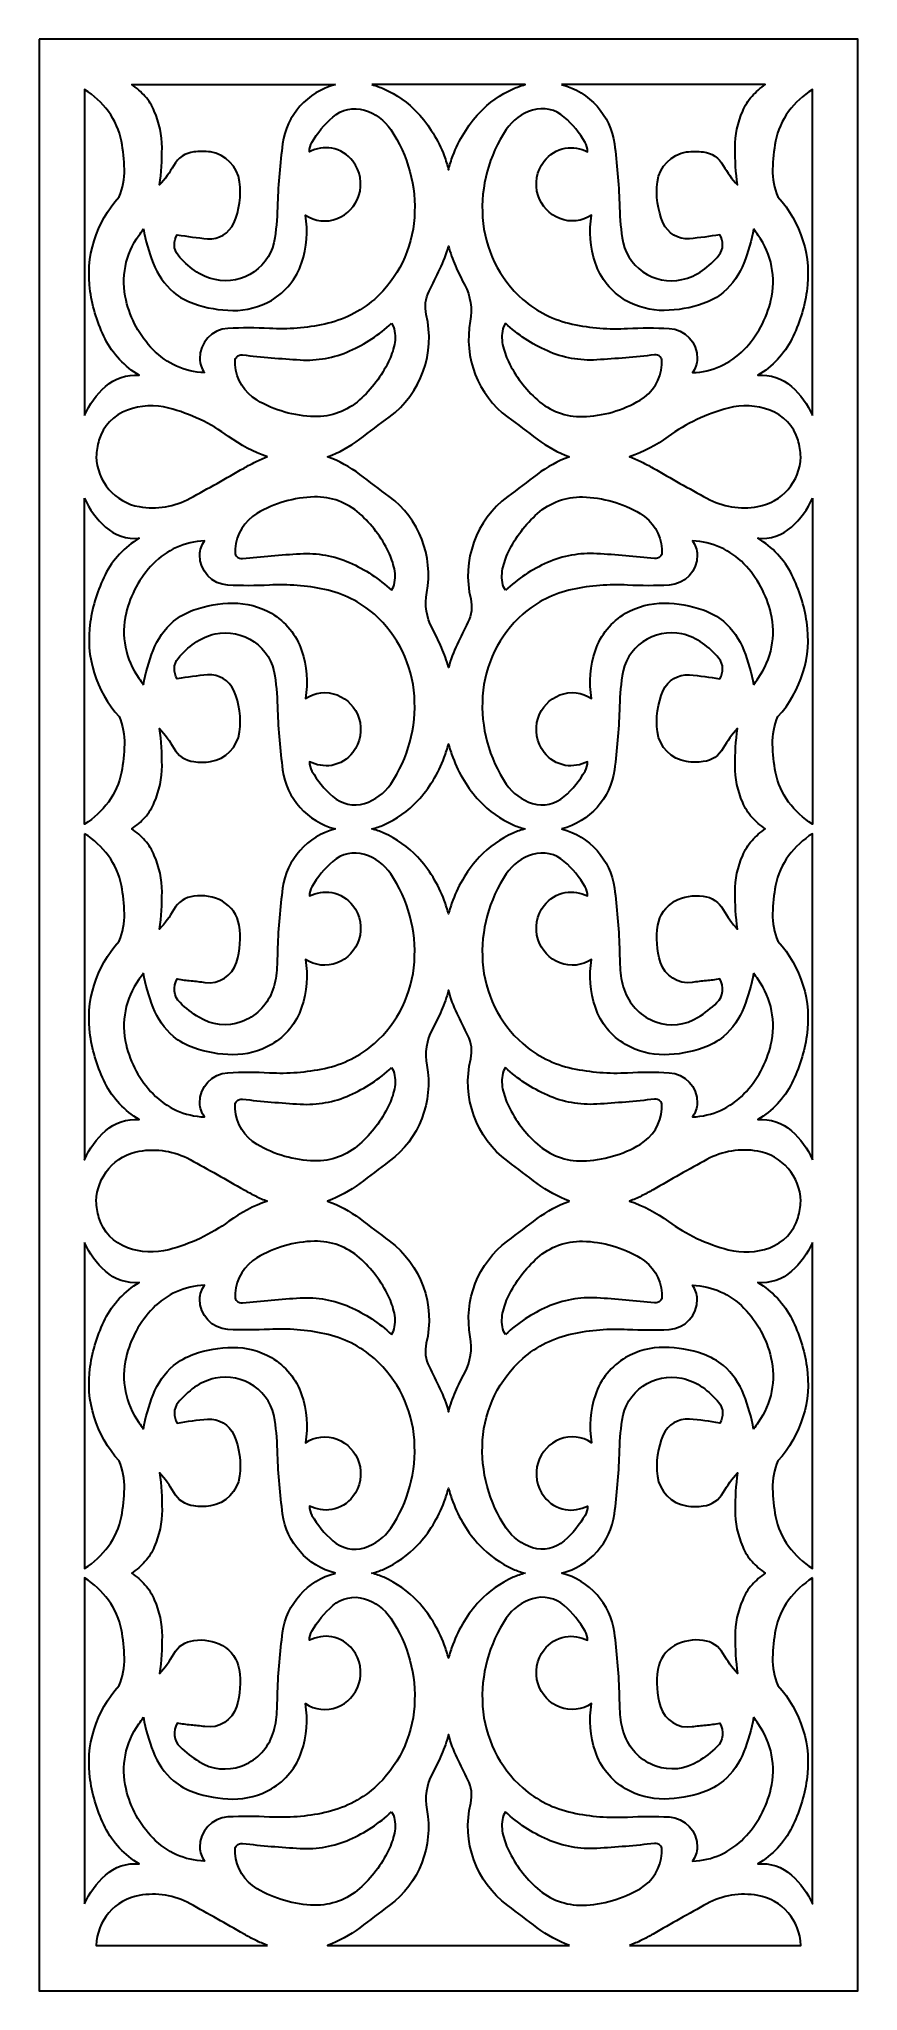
# Model space of a CAD drawing. Header units: centimetres. Extents: x -9.1 to -1.5, y -9 to 9.
import ezdxf

# ---------------------------------------------------------------- set-up
doc = ezdxf.new("R2010")
doc.units = ezdxf.units.CM
doc.header["$MEASUREMENT"] = 0
doc.layers.add('layer 1', color=7, linetype='Continuous')

msp = doc.modelspace()

# ---------------------------------------------------------------- linework, layer by layer
at = {"layer": 'layer 1', "color": 250, "lineweight": 30}
for points, knots in [([(-9.0515, 9.00077), (-9.0515, 9.00077), (-1.49953, 9.00077), (-1.49953, 9.00077), (-1.49953, 9.00077), (-1.49953, 9.00077), (-1.49953, -9.00013), (-1.49953, -9.00013), (-1.49953, -9.00013), (-1.49953, -9.00013), (-9.0515, -9.00013), (-9.0515, -9.00013), (-9.0515, -9.00013), (-9.0515, -9.00013), (-9.0515, 9.00077), (-9.0515, 9.00077)], [0, 0, 0, 0, 0.2, 0.2, 0.2, 0.2, 0.4, 0.4, 0.4, 0.4, 0.6, 0.6, 0.6, 0.6, 1, 1, 1, 1]), ([(-8.63077, 5.52962), (-8.63077, 5.52962), (-8.63077, 8.53597), (-8.63077, 8.53597), (-8.63077, 8.53597), (-8.54593, 8.4819), (-8.4717, 8.41276), (-8.41172, 8.33203), (-8.41172, 8.33203), (-8.35148, 8.25094), (-8.31046, 8.15712), (-8.29175, 8.05786), (-8.29175, 8.05786), (-8.27569, 7.9727), (-8.26642, 7.88641), (-8.26399, 7.79979), (-8.26399, 7.79979), (-8.26155, 7.7123), (-8.27809, 7.62532), (-8.31242, 7.54481), (-8.31242, 7.54481), (-8.52813, 7.30948), (-8.62623, 6.98972), (-8.57936, 6.67395), (-8.57936, 6.67395), (-8.55676, 6.52153), (-8.51025, 6.3737), (-8.44147, 6.23578), (-8.44147, 6.23578), (-8.37168, 6.09582), (-8.26275, 5.97923), (-8.12789, 5.9001), (-8.12789, 5.9001), (-8.2415, 5.90929), (-8.35391, 5.87183), (-8.43929, 5.79626), (-8.43929, 5.79626), (-8.52228, 5.7228), (-8.58768, 5.63171), (-8.63077, 5.52962)], [0, 0, 0, 0, 0.09090909, 0.09090909, 0.09090909, 0.09090909, 0.18181818, 0.18181818, 0.18181818, 0.18181818, 0.27272727, 0.27272727, 0.27272727, 0.27272727, 0.36363636, 0.36363636, 0.36363636, 0.36363636, 0.45454545, 0.45454545, 0.45454545, 0.45454545, 0.54545455, 0.54545455, 0.54545455, 0.54545455, 0.63636364, 0.63636364, 0.63636364, 0.63636364, 0.72727273, 0.72727273, 0.72727273, 0.72727273, 0.81818182, 0.81818182, 0.81818182, 0.81818182, 1, 1, 1, 1]), ([(-6.31855, 8.58015), (-6.57659, 8.51362), (-6.76879, 8.29813), (-6.80505, 8.03414), (-6.80505, 8.03414), (-6.83005, 7.85258), (-6.84538, 7.66983), (-6.85097, 7.48664), (-6.85097, 7.48664), (-6.85373, 7.38004), (-6.86238, 7.27362), (-6.87681, 7.16797), (-6.87681, 7.16797), (-6.89399, 7.04149), (-6.96321, 6.92795), (-7.06773, 6.85471), (-7.06773, 6.85471), (-7.17223, 6.78142), (-7.30324, 6.75526), (-7.42801, 6.78226), (-7.42801, 6.78226), (-7.49624, 6.79708), (-7.56077, 6.82557), (-7.61774, 6.86597), (-7.61774, 6.86597), (-7.67435, 6.90612), (-7.72536, 6.95371), (-7.76936, 7.00741), (-7.76936, 7.00741), (-7.79094, 7.03375), (-7.80304, 7.06667), (-7.80365, 7.10075), (-7.80365, 7.10075), (-7.80423, 7.13458), (-7.7949, 7.16789), (-7.7768, 7.19649), (-7.7768, 7.19649), (-7.68445, 7.1793), (-7.59129, 7.16702), (-7.49766, 7.15968), (-7.49766, 7.15968), (-7.39455, 7.15165), (-7.29765, 7.20946), (-7.25597, 7.30411), (-7.25597, 7.30411), (-7.20329, 7.4236), (-7.18458, 7.55527), (-7.20191, 7.68469), (-7.20191, 7.68469), (-7.22088, 7.82581), (-7.33027, 7.93753), (-7.47103, 7.95918), (-7.47103, 7.95918), (-7.52178, 7.967), (-7.57341, 7.9671), (-7.62421, 7.95947), (-7.62421, 7.95947), (-7.70243, 7.95083), (-7.7715, 7.90472), (-7.80939, 7.83573), (-7.80939, 7.83573), (-7.84525, 7.7704), (-7.88896, 7.70972), (-7.9395, 7.65497), (-7.9395, 7.65497), (-7.92471, 7.76895), (-7.91737, 7.88376), (-7.91748, 7.99868), (-7.91748, 7.99868), (-7.91759, 8.11476), (-7.94208, 8.2295), (-7.98935, 8.33552), (-7.98935, 8.33552), (-8.00904, 8.38635), (-8.03785, 8.43307), (-8.0744, 8.47347), (-8.0744, 8.47347), (-8.11077, 8.51369), (-8.15172, 8.54948), (-8.19645, 8.58015), (-8.19645, 8.58015), (-8.19645, 8.58015), (-6.31859, 8.58015), (-6.31859, 8.58015)], [0, 0, 0, 0, 0.04545455, 0.04545455, 0.04545455, 0.04545455, 0.09090909, 0.09090909, 0.09090909, 0.09090909, 0.13636364, 0.13636364, 0.13636364, 0.13636364, 0.18181818, 0.18181818, 0.18181818, 0.18181818, 0.22727273, 0.22727273, 0.22727273, 0.22727273, 0.27272727, 0.27272727, 0.27272727, 0.27272727, 0.31818182, 0.31818182, 0.31818182, 0.31818182, 0.36363636, 0.36363636, 0.36363636, 0.36363636, 0.40909091, 0.40909091, 0.40909091, 0.40909091, 0.45454545, 0.45454545, 0.45454545, 0.45454545, 0.5, 0.5, 0.5, 0.5, 0.54545455, 0.54545455, 0.54545455, 0.54545455, 0.59090909, 0.59090909, 0.59090909, 0.59090909, 0.63636364, 0.63636364, 0.63636364, 0.63636364, 0.68181818, 0.68181818, 0.68181818, 0.68181818, 0.72727273, 0.72727273, 0.72727273, 0.72727273, 0.77272727, 0.77272727, 0.77272727, 0.77272727, 0.81818182, 0.81818182, 0.81818182, 0.81818182, 0.86363636, 0.86363636, 0.86363636, 0.86363636, 0.90909091, 0.90909091, 0.90909091, 0.90909091, 1, 1, 1, 1]), ([(-5.98204, 8.58015), (-5.98204, 8.58015), (-4.56884, 8.58015), (-4.56884, 8.58015), (-4.56884, 8.58015), (-4.60659, 8.57034), (-4.64351, 8.55766), (-4.67933, 8.54225), (-4.67933, 8.54225), (-4.79647, 8.48946), (-4.90223, 8.4144), (-4.99074, 8.32124), (-4.99074, 8.32124), (-5.09748, 8.20563), (-5.18054, 8.07033), (-5.23537, 7.92281), (-5.23537, 7.92281), (-5.25081, 7.88114), (-5.26418, 7.83874), (-5.27544, 7.79576), (-5.27544, 7.79576), (-5.28667, 7.83874), (-5.30004, 7.88114), (-5.31552, 7.92281), (-5.31552, 7.92281), (-5.37034, 8.07033), (-5.4534, 8.20563), (-5.56015, 8.32124), (-5.56015, 8.32124), (-5.64865, 8.4144), (-5.75438, 8.48946), (-5.87155, 8.54225), (-5.87155, 8.54225), (-5.90738, 8.55766), (-5.94429, 8.57034), (-5.98204, 8.58015)], [0, 0, 0, 0, 0.1, 0.1, 0.1, 0.1, 0.2, 0.2, 0.2, 0.2, 0.3, 0.3, 0.3, 0.3, 0.4, 0.4, 0.4, 0.4, 0.5, 0.5, 0.5, 0.5, 0.6, 0.6, 0.6, 0.6, 0.7, 0.7, 0.7, 0.7, 0.8, 0.8, 0.8, 0.8, 1, 1, 1, 1]), ([(-4.23229, 8.58015), (-3.97444, 8.51384), (-3.7822, 8.29788), (-3.74584, 8.03414), (-3.74584, 8.03414), (-3.72084, 7.85258), (-3.70551, 7.66979), (-3.69991, 7.48664), (-3.69991, 7.48664), (-3.69711, 7.38), (-3.6885, 7.27366), (-3.67404, 7.16797), (-3.67404, 7.16797), (-3.65668, 7.04135), (-3.58721, 6.92773), (-3.48242, 6.85456), (-3.48242, 6.85456), (-3.37768, 6.78135), (-3.24775, 6.75505), (-3.12287, 6.78226), (-3.12287, 6.78226), (-3.05464, 6.79708), (-2.99012, 6.82553), (-2.93315, 6.86593), (-2.93315, 6.86593), (-2.8765, 6.90612), (-2.82553, 6.95368), (-2.78153, 7.00741), (-2.78153, 7.00741), (-2.75991, 7.03379), (-2.74781, 7.06663), (-2.74723, 7.10075), (-2.74723, 7.10075), (-2.74661, 7.13461), (-2.75595, 7.16786), (-2.77408, 7.19649), (-2.77408, 7.19649), (-2.8664, 7.1793), (-2.9596, 7.16702), (-3.05323, 7.15968), (-3.05323, 7.15968), (-3.15623, 7.15158), (-3.2532, 7.20957), (-3.29491, 7.30411), (-3.29491, 7.30411), (-3.34759, 7.42357), (-3.36627, 7.55531), (-3.34894, 7.68469), (-3.34894, 7.68469), (-3.33012, 7.8257), (-3.22043, 7.93746), (-3.07986, 7.95918), (-3.07986, 7.95918), (-3.0291, 7.967), (-2.97744, 7.9671), (-2.92664, 7.95947), (-2.92664, 7.95947), (-2.84849, 7.95086), (-2.77935, 7.90465), (-2.74149, 7.83573), (-2.74149, 7.83573), (-2.70559, 7.7704), (-2.66192, 7.70972), (-2.61138, 7.65497), (-2.61138, 7.65497), (-2.62613, 7.76895), (-2.63351, 7.88376), (-2.63336, 7.99868), (-2.63336, 7.99868), (-2.63326, 8.11472), (-2.60877, 8.22954), (-2.5615, 8.33552), (-2.5615, 8.33552), (-2.54184, 8.38631), (-2.51299, 8.43311), (-2.47644, 8.47347), (-2.47644, 8.47347), (-2.44011, 8.51369), (-2.39913, 8.54948), (-2.3544, 8.58015), (-2.3544, 8.58015), (-2.3544, 8.58015), (-4.23226, 8.58015), (-4.23226, 8.58015)], [0, 0, 0, 0, 0.04545455, 0.04545455, 0.04545455, 0.04545455, 0.09090909, 0.09090909, 0.09090909, 0.09090909, 0.13636364, 0.13636364, 0.13636364, 0.13636364, 0.18181818, 0.18181818, 0.18181818, 0.18181818, 0.22727273, 0.22727273, 0.22727273, 0.22727273, 0.27272727, 0.27272727, 0.27272727, 0.27272727, 0.31818182, 0.31818182, 0.31818182, 0.31818182, 0.36363636, 0.36363636, 0.36363636, 0.36363636, 0.40909091, 0.40909091, 0.40909091, 0.40909091, 0.45454545, 0.45454545, 0.45454545, 0.45454545, 0.5, 0.5, 0.5, 0.5, 0.54545455, 0.54545455, 0.54545455, 0.54545455, 0.59090909, 0.59090909, 0.59090909, 0.59090909, 0.63636364, 0.63636364, 0.63636364, 0.63636364, 0.68181818, 0.68181818, 0.68181818, 0.68181818, 0.72727273, 0.72727273, 0.72727273, 0.72727273, 0.77272727, 0.77272727, 0.77272727, 0.77272727, 0.81818182, 0.81818182, 0.81818182, 0.81818182, 0.86363636, 0.86363636, 0.86363636, 0.86363636, 0.90909091, 0.90909091, 0.90909091, 0.90909091, 1, 1, 1, 1]), ([(-1.92015, 5.52962), (-1.92015, 5.52962), (-1.92012, 8.53597), (-1.92012, 8.53597), (-1.92012, 8.53597), (-2.00495, 8.4819), (-2.07918, 8.4128), (-2.13917, 8.33203), (-2.13917, 8.33203), (-2.19941, 8.2509), (-2.24043, 8.15716), (-2.25914, 8.05786), (-2.25914, 8.05786), (-2.2752, 7.9727), (-2.28446, 7.88641), (-2.2869, 7.79979), (-2.2869, 7.79979), (-2.28933, 7.71227), (-2.2728, 7.62532), (-2.23843, 7.54481), (-2.23843, 7.54481), (-2.02279, 7.30966), (-1.92473, 6.98954), (-1.97149, 6.67391), (-1.97149, 6.67391), (-1.99409, 6.52157), (-2.04067, 6.37366), (-2.10941, 6.23578), (-2.10941, 6.23578), (-2.17917, 6.09586), (-2.28817, 5.9792), (-2.423, 5.9001), (-2.423, 5.9001), (-2.30942, 5.90929), (-2.19694, 5.87176), (-2.11159, 5.79622), (-2.11159, 5.79622), (-2.02864, 5.72283), (-1.96317, 5.63167), (-1.92012, 5.52958)], [0, 0, 0, 0, 0.09090909, 0.09090909, 0.09090909, 0.09090909, 0.18181818, 0.18181818, 0.18181818, 0.18181818, 0.27272727, 0.27272727, 0.27272727, 0.27272727, 0.36363636, 0.36363636, 0.36363636, 0.36363636, 0.45454545, 0.45454545, 0.45454545, 0.45454545, 0.54545455, 0.54545455, 0.54545455, 0.54545455, 0.63636364, 0.63636364, 0.63636364, 0.63636364, 0.72727273, 0.72727273, 0.72727273, 0.72727273, 0.81818182, 0.81818182, 0.81818182, 0.81818182, 1, 1, 1, 1]), ([(-8.08825, 7.25095), (-8.10242, 7.23064), (-8.1167, 7.21044), (-8.13112, 7.19027), (-8.13112, 7.19027), (-8.2552, 7.01697), (-8.29821, 6.79861), (-8.24906, 6.59126), (-8.24906, 6.59126), (-8.2084, 6.41988), (-8.12244, 6.26266), (-8.00007, 6.13597), (-8.00007, 6.13597), (-7.8753, 6.00692), (-7.70563, 5.93109), (-7.52625, 5.92441), (-7.52625, 5.92441), (-7.55241, 5.96216), (-7.56724, 6.00659), (-7.56898, 6.05248), (-7.56898, 6.05248), (-7.57225, 6.20057), (-7.45693, 6.32443), (-7.30902, 6.33217), (-7.30902, 6.33217), (-7.18182, 6.33874), (-7.05436, 6.3386), (-6.9272, 6.33173), (-6.9272, 6.33173), (-6.75618, 6.32247), (-6.58473, 6.33595), (-6.41723, 6.37181), (-6.41723, 6.37181), (-6.24785, 6.40807), (-6.09038, 6.48644), (-5.95933, 6.59976), (-5.95933, 6.59976), (-5.74217, 6.79341), (-5.60959, 7.06431), (-5.59008, 7.35464), (-5.59008, 7.35464), (-5.57075, 7.64196), (-5.6476, 7.92739), (-5.80866, 8.1661), (-5.80866, 8.1661), (-5.86628, 8.25152), (-5.95141, 8.31459), (-6.04991, 8.34478), (-6.04991, 8.34478), (-6.15219, 8.3761), (-6.26326, 8.35205), (-6.34333, 8.28116), (-6.34333, 8.28116), (-6.41949, 8.21377), (-6.48434, 8.13463), (-6.5355, 8.04675), (-6.5355, 8.04675), (-6.5505, 8.02095), (-6.55795, 7.99152), (-6.55704, 7.96169), (-6.55704, 7.96169), (-6.52529, 7.97655), (-6.49172, 7.98716), (-6.45716, 7.99326), (-6.45716, 7.99326), (-6.42254, 7.99937), (-6.38711, 7.99959), (-6.35245, 7.99385), (-6.35245, 7.99385), (-6.27452, 7.97975), (-6.20465, 7.93698), (-6.15662, 7.87402), (-6.15662, 7.87402), (-6.08802, 7.78406), (-6.06735, 7.66631), (-6.1011, 7.55836), (-6.1011, 7.55836), (-6.13275, 7.46037), (-6.2069, 7.38186), (-6.30289, 7.34462), (-6.30289, 7.34462), (-6.39968, 7.30705), (-6.50883, 7.31922), (-6.59505, 7.37713), (-6.59505, 7.37713), (-6.56983, 7.22926), (-6.58178, 7.07735), (-6.62978, 6.93522), (-6.62978, 6.93522), (-6.67854, 6.79072), (-6.77769, 6.6685), (-6.909, 6.59093), (-6.909, 6.59093), (-7.01676, 6.52884), (-7.1392, 6.49661), (-7.26357, 6.49763), (-7.26357, 6.49763), (-7.38659, 6.49861), (-7.50863, 6.51994), (-7.62471, 6.56074), (-7.62471, 6.56074), (-7.69237, 6.58454), (-7.75537, 6.61989), (-7.81096, 6.66516), (-7.81096, 6.66516), (-7.89419, 6.7387), (-7.95879, 6.83105), (-7.99938, 6.93449), (-7.99938, 6.93449), (-8.03945, 7.03673), (-8.06925, 7.14279), (-8.08825, 7.25095)], [0, 0, 0, 0, 0.03448276, 0.03448276, 0.03448276, 0.03448276, 0.06896552, 0.06896552, 0.06896552, 0.06896552, 0.10344828, 0.10344828, 0.10344828, 0.10344828, 0.13793103, 0.13793103, 0.13793103, 0.13793103, 0.17241379, 0.17241379, 0.17241379, 0.17241379, 0.20689655, 0.20689655, 0.20689655, 0.20689655, 0.24137931, 0.24137931, 0.24137931, 0.24137931, 0.27586207, 0.27586207, 0.27586207, 0.27586207, 0.31034483, 0.31034483, 0.31034483, 0.31034483, 0.34482759, 0.34482759, 0.34482759, 0.34482759, 0.37931034, 0.37931034, 0.37931034, 0.37931034, 0.4137931, 0.4137931, 0.4137931, 0.4137931, 0.44827586, 0.44827586, 0.44827586, 0.44827586, 0.48275862, 0.48275862, 0.48275862, 0.48275862, 0.51724138, 0.51724138, 0.51724138, 0.51724138, 0.55172414, 0.55172414, 0.55172414, 0.55172414, 0.5862069, 0.5862069, 0.5862069, 0.5862069, 0.62068966, 0.62068966, 0.62068966, 0.62068966, 0.65517241, 0.65517241, 0.65517241, 0.65517241, 0.68965517, 0.68965517, 0.68965517, 0.68965517, 0.72413793, 0.72413793, 0.72413793, 0.72413793, 0.75862069, 0.75862069, 0.75862069, 0.75862069, 0.79310345, 0.79310345, 0.79310345, 0.79310345, 0.82758621, 0.82758621, 0.82758621, 0.82758621, 0.86206897, 0.86206897, 0.86206897, 0.86206897, 0.89655172, 0.89655172, 0.89655172, 0.89655172, 0.93103448, 0.93103448, 0.93103448, 0.93103448, 1, 1, 1, 1]), ([(-2.46264, 7.25095), (-2.44847, 7.23064), (-2.43419, 7.21044), (-2.41976, 7.19031), (-2.41976, 7.19031), (-2.29572, 7.01711), (-2.25274, 6.79854), (-2.30183, 6.59126), (-2.30183, 6.59126), (-2.34241, 6.41991), (-2.42845, 6.26263), (-2.55082, 6.13597), (-2.55082, 6.13597), (-2.67547, 6.00695), (-2.84533, 5.93113), (-3.02463, 5.92441), (-3.02463, 5.92441), (-2.99847, 5.96216), (-2.98365, 6.00659), (-2.9819, 6.05248), (-2.9819, 6.05248), (-2.97878, 6.20075), (-3.09374, 6.32465), (-3.24183, 6.3322), (-3.24183, 6.3322), (-3.36903, 6.33874), (-3.49648, 6.3386), (-3.62368, 6.33173), (-3.62368, 6.33173), (-3.79467, 6.32247), (-3.96616, 6.33595), (-4.13361, 6.37181), (-4.13361, 6.37181), (-4.30296, 6.40807), (-4.4605, 6.48651), (-4.59152, 6.59976), (-4.59152, 6.59976), (-4.80864, 6.79327), (-4.94122, 7.06445), (-4.9608, 7.35464), (-4.9608, 7.35464), (-4.98013, 7.64185), (-4.90318, 7.92747), (-4.74222, 8.1661), (-4.74222, 8.1661), (-4.68464, 8.25152), (-4.5994, 8.31459), (-4.50094, 8.34478), (-4.50094, 8.34478), (-4.39877, 8.3761), (-4.28756, 8.35198), (-4.20752, 8.28116), (-4.20752, 8.28116), (-4.1314, 8.21377), (-4.06651, 8.13463), (-4.01539, 8.04675), (-4.01539, 8.04675), (-4.00038, 8.02099), (-3.9929, 7.99152), (-3.99381, 7.96169), (-3.99381, 7.96169), (-4.0256, 7.97655), (-4.05917, 7.98716), (-4.09368, 7.99326), (-4.09368, 7.99326), (-4.12831, 7.99937), (-4.16373, 7.99959), (-4.19843, 7.99385), (-4.19843, 7.99385), (-4.2764, 7.97975), (-4.34623, 7.93702), (-4.39427, 7.87402), (-4.39427, 7.87402), (-4.46286, 7.78399), (-4.48357, 7.66638), (-4.44978, 7.55836), (-4.44978, 7.55836), (-4.41806, 7.46034), (-4.34402, 7.38186), (-4.24799, 7.34462), (-4.24799, 7.34462), (-4.15109, 7.30701), (-4.04206, 7.31915), (-3.95584, 7.37713), (-3.95584, 7.37713), (-3.98105, 7.22919), (-3.96914, 7.07739), (-3.9211, 6.93522), (-3.9211, 6.93522), (-3.87227, 6.79065), (-3.77323, 6.6685), (-3.64189, 6.59093), (-3.64189, 6.59093), (-3.53409, 6.52884), (-3.41172, 6.49661), (-3.28732, 6.49763), (-3.28732, 6.49763), (-3.16426, 6.49861), (-3.04225, 6.51994), (-2.92617, 6.56074), (-2.92617, 6.56074), (-2.85852, 6.58454), (-2.79552, 6.61985), (-2.73989, 6.66516), (-2.73989, 6.66516), (-2.65665, 6.73873), (-2.59209, 6.83102), (-2.55151, 6.93449), (-2.55151, 6.93449), (-2.5114, 7.03677), (-2.48164, 7.14275), (-2.46264, 7.25095)], [0, 0, 0, 0, 0.03448276, 0.03448276, 0.03448276, 0.03448276, 0.06896552, 0.06896552, 0.06896552, 0.06896552, 0.10344828, 0.10344828, 0.10344828, 0.10344828, 0.13793103, 0.13793103, 0.13793103, 0.13793103, 0.17241379, 0.17241379, 0.17241379, 0.17241379, 0.20689655, 0.20689655, 0.20689655, 0.20689655, 0.24137931, 0.24137931, 0.24137931, 0.24137931, 0.27586207, 0.27586207, 0.27586207, 0.27586207, 0.31034483, 0.31034483, 0.31034483, 0.31034483, 0.34482759, 0.34482759, 0.34482759, 0.34482759, 0.37931034, 0.37931034, 0.37931034, 0.37931034, 0.4137931, 0.4137931, 0.4137931, 0.4137931, 0.44827586, 0.44827586, 0.44827586, 0.44827586, 0.48275862, 0.48275862, 0.48275862, 0.48275862, 0.51724138, 0.51724138, 0.51724138, 0.51724138, 0.55172414, 0.55172414, 0.55172414, 0.55172414, 0.5862069, 0.5862069, 0.5862069, 0.5862069, 0.62068966, 0.62068966, 0.62068966, 0.62068966, 0.65517241, 0.65517241, 0.65517241, 0.65517241, 0.68965517, 0.68965517, 0.68965517, 0.68965517, 0.72413793, 0.72413793, 0.72413793, 0.72413793, 0.75862069, 0.75862069, 0.75862069, 0.75862069, 0.79310345, 0.79310345, 0.79310345, 0.79310345, 0.82758621, 0.82758621, 0.82758621, 0.82758621, 0.86206897, 0.86206897, 0.86206897, 0.86206897, 0.89655172, 0.89655172, 0.89655172, 0.89655172, 0.93103448, 0.93103448, 0.93103448, 0.93103448, 1, 1, 1, 1]), ([(-4.1589, 5.14827), (-4.26619, 5.18685), (-4.36698, 5.24157), (-4.45777, 5.31053), (-4.45777, 5.31053), (-4.54806, 5.37909), (-4.6386, 5.44729), (-4.72943, 5.51508), (-4.72943, 5.51508), (-5.00393, 5.71985), (-5.13785, 6.06342), (-5.07489, 6.4), (-5.07489, 6.4), (-5.05363, 6.51336), (-5.07176, 6.6305), (-5.12626, 6.73212), (-5.12626, 6.73212), (-5.15703, 6.78942), (-5.18534, 6.84798), (-5.21117, 6.90772), (-5.21117, 6.90772), (-5.23697, 6.96745), (-5.25847, 7.02899), (-5.27544, 7.09185), (-5.27544, 7.09185), (-5.29524, 7.01857), (-5.32155, 6.94717), (-5.35407, 6.87858), (-5.35407, 6.87858), (-5.38655, 6.81009), (-5.42008, 6.74215), (-5.45471, 6.67475), (-5.45471, 6.67475), (-5.48875, 6.60848), (-5.49787, 6.53222), (-5.48039, 6.45977), (-5.48039, 6.45977), (-5.39476, 6.1052), (-5.52915, 5.73337), (-5.82141, 5.51508), (-5.82141, 5.51508), (-5.91228, 5.44729), (-6.00282, 5.37909), (-6.09311, 5.31053), (-6.09311, 5.31053), (-6.18387, 5.24157), (-6.28469, 5.18685), (-6.39198, 5.14827), (-6.39198, 5.14827), (-6.28469, 5.10968), (-6.18391, 5.05496), (-6.09311, 4.98601), (-6.09311, 4.98601), (-6.00282, 4.91745), (-5.91228, 4.84925), (-5.82145, 4.78145), (-5.82145, 4.78145), (-5.54688, 4.57661), (-5.41289, 4.23294), (-5.47596, 3.89621), (-5.47596, 3.89621), (-5.49722, 3.78296), (-5.47909, 3.66593), (-5.42459, 3.56438), (-5.42459, 3.56438), (-5.39385, 3.50708), (-5.36551, 3.44848), (-5.33971, 3.38878), (-5.33971, 3.38878), (-5.31388, 3.32902), (-5.29241, 3.26747), (-5.27544, 3.20465), (-5.27544, 3.20465), (-5.25564, 3.27793), (-5.22934, 3.34933), (-5.19678, 3.41792), (-5.19678, 3.41792), (-5.1643, 3.48637), (-5.13077, 3.55435), (-5.09614, 3.62175), (-5.09614, 3.62175), (-5.0621, 3.68809), (-5.05298, 3.76435), (-5.07049, 3.83684), (-5.07049, 3.83684), (-5.15609, 4.19141), (-5.02169, 4.5632), (-4.72943, 4.78145), (-4.72943, 4.78145), (-4.6386, 4.84925), (-4.54803, 4.91745), (-4.45777, 4.98601), (-4.45777, 4.98601), (-4.36698, 5.05496), (-4.26619, 5.10968), (-4.1589, 5.14827)], [0, 0, 0, 0, 0.04, 0.04, 0.04, 0.04, 0.08, 0.08, 0.08, 0.08, 0.12, 0.12, 0.12, 0.12, 0.16, 0.16, 0.16, 0.16, 0.2, 0.2, 0.2, 0.2, 0.24, 0.24, 0.24, 0.24, 0.28, 0.28, 0.28, 0.28, 0.32, 0.32, 0.32, 0.32, 0.36, 0.36, 0.36, 0.36, 0.4, 0.4, 0.4, 0.4, 0.44, 0.44, 0.44, 0.44, 0.48, 0.48, 0.48, 0.48, 0.52, 0.52, 0.52, 0.52, 0.56, 0.56, 0.56, 0.56, 0.6, 0.6, 0.6, 0.6, 0.64, 0.64, 0.64, 0.64, 0.68, 0.68, 0.68, 0.68, 0.72, 0.72, 0.72, 0.72, 0.76, 0.76, 0.76, 0.76, 0.8, 0.8, 0.8, 0.8, 0.84, 0.84, 0.84, 0.84, 0.88, 0.88, 0.88, 0.88, 0.92, 0.92, 0.92, 0.92, 1, 1, 1, 1]), ([(-5.80023, 6.37911), (-5.91417, 6.27331), (-6.04497, 6.18716), (-6.18714, 6.1242), (-6.18714, 6.1242), (-6.33036, 6.06076), (-6.48677, 6.03253), (-6.64311, 6.04187), (-6.64311, 6.04187), (-6.82082, 6.05244), (-6.99823, 6.0677), (-7.17513, 6.08754), (-7.17513, 6.08754), (-7.19479, 6.08976), (-7.21437, 6.08304), (-7.22851, 6.06919), (-7.22851, 6.06919), (-7.23774, 6.06018), (-7.24318, 6.04797), (-7.24377, 6.03508), (-7.24377, 6.03508), (-7.24431, 6.02261), (-7.2442, 6.01012), (-7.2434, 5.99769), (-7.2434, 5.99769), (-7.23396, 5.86191), (-7.15842, 5.73955), (-7.04121, 5.67037), (-7.04121, 5.67037), (-6.88055, 5.5755), (-6.69838, 5.52333), (-6.51184, 5.51879), (-6.51184, 5.51879), (-6.3587, 5.51508), (-6.20996, 5.56984), (-6.09583, 5.672), (-6.09583, 5.672), (-5.98466, 5.77148), (-5.89386, 5.89153), (-5.82843, 6.02559), (-5.82843, 6.02559), (-5.80408, 6.07544), (-5.78603, 6.12812), (-5.77473, 6.18248), (-5.77473, 6.18248), (-5.76325, 6.23749), (-5.7663, 6.29453), (-5.78355, 6.34805), (-5.78355, 6.34805), (-5.78355, 6.34805), (-5.80023, 6.37911), (-5.80023, 6.37911)], [0, 0, 0, 0, 0.07142857, 0.07142857, 0.07142857, 0.07142857, 0.14285714, 0.14285714, 0.14285714, 0.14285714, 0.21428571, 0.21428571, 0.21428571, 0.21428571, 0.28571429, 0.28571429, 0.28571429, 0.28571429, 0.35714286, 0.35714286, 0.35714286, 0.35714286, 0.42857143, 0.42857143, 0.42857143, 0.42857143, 0.5, 0.5, 0.5, 0.5, 0.57142857, 0.57142857, 0.57142857, 0.57142857, 0.64285714, 0.64285714, 0.64285714, 0.64285714, 0.71428571, 0.71428571, 0.71428571, 0.71428571, 0.78571429, 0.78571429, 0.78571429, 0.78571429, 0.85714286, 0.85714286, 0.85714286, 0.85714286, 1, 1, 1, 1]), ([(-4.75065, 6.37911), (-4.63668, 6.27331), (-4.50595, 6.18716), (-4.36375, 6.1242), (-4.36375, 6.1242), (-4.22045, 6.06076), (-4.06415, 6.03253), (-3.90777, 6.04187), (-3.90777, 6.04187), (-3.73003, 6.05244), (-3.55262, 6.0677), (-3.37571, 6.08754), (-3.37571, 6.08754), (-3.35609, 6.08976), (-3.33651, 6.083), (-3.32238, 6.06919), (-3.32238, 6.06919), (-3.31315, 6.06018), (-3.3077, 6.04797), (-3.30712, 6.03508), (-3.30712, 6.03508), (-3.30654, 6.02261), (-3.30668, 6.01012), (-3.30748, 5.99769), (-3.30748, 5.99769), (-3.31678, 5.86224), (-3.39225, 5.73998), (-3.50906, 5.67084), (-3.50906, 5.67084), (-3.66979, 5.57572), (-3.85233, 5.52337), (-4.03904, 5.51879), (-4.03904, 5.51879), (-4.19211, 5.51505), (-4.34093, 5.56991), (-4.45505, 5.672), (-4.45505, 5.672), (-4.56619, 5.77148), (-4.65699, 5.89156), (-4.72242, 6.02559), (-4.72242, 6.02559), (-4.74677, 6.07544), (-4.76482, 6.12816), (-4.77616, 6.18248), (-4.77616, 6.18248), (-4.78764, 6.23749), (-4.78459, 6.29456), (-4.76729, 6.34805), (-4.76729, 6.34805), (-4.76729, 6.34805), (-4.75065, 6.37911), (-4.75065, 6.37911)], [0, 0, 0, 0, 0.07142857, 0.07142857, 0.07142857, 0.07142857, 0.14285714, 0.14285714, 0.14285714, 0.14285714, 0.21428571, 0.21428571, 0.21428571, 0.21428571, 0.28571429, 0.28571429, 0.28571429, 0.28571429, 0.35714286, 0.35714286, 0.35714286, 0.35714286, 0.42857143, 0.42857143, 0.42857143, 0.42857143, 0.5, 0.5, 0.5, 0.5, 0.57142857, 0.57142857, 0.57142857, 0.57142857, 0.64285714, 0.64285714, 0.64285714, 0.64285714, 0.71428571, 0.71428571, 0.71428571, 0.71428571, 0.78571429, 0.78571429, 0.78571429, 0.78571429, 0.85714286, 0.85714286, 0.85714286, 0.85714286, 1, 1, 1, 1]), ([(-6.94497, 5.14827), (-7.07289, 5.19263), (-7.19352, 5.25574), (-7.30288, 5.33553), (-7.30288, 5.33553), (-7.4691, 5.45677), (-7.65658, 5.5456), (-7.85568, 5.59741), (-7.85568, 5.59741), (-7.98176, 5.63022), (-8.11481, 5.6239), (-8.23721, 5.57921), (-8.23721, 5.57921), (-8.36358, 5.5331), (-8.46066, 5.43006), (-8.49902, 5.30112), (-8.49902, 5.30112), (-8.51385, 5.25145), (-8.52202, 5.20008), (-8.5234, 5.14827), (-8.5234, 5.14827), (-8.52046, 5.03771), (-8.47944, 4.93162), (-8.40721, 4.84783), (-8.40721, 4.84783), (-8.33498, 4.76408), (-8.23616, 4.70781), (-8.12727, 4.68844), (-8.12727, 4.68844), (-7.96697, 4.65996), (-7.8018, 4.68699), (-7.65894, 4.76514), (-7.65894, 4.76514), (-7.4921, 4.85641), (-7.32621, 4.94949), (-7.16133, 5.04436), (-7.16133, 5.04436), (-7.12663, 5.0643), (-7.09135, 5.08334), (-7.0556, 5.1014), (-7.0556, 5.1014), (-7.01981, 5.11946), (-6.98282, 5.13511), (-6.94493, 5.14827)], [0, 0, 0, 0, 0.08333333, 0.08333333, 0.08333333, 0.08333333, 0.16666667, 0.16666667, 0.16666667, 0.16666667, 0.25, 0.25, 0.25, 0.25, 0.33333333, 0.33333333, 0.33333333, 0.33333333, 0.41666667, 0.41666667, 0.41666667, 0.41666667, 0.5, 0.5, 0.5, 0.5, 0.58333333, 0.58333333, 0.58333333, 0.58333333, 0.66666667, 0.66666667, 0.66666667, 0.66666667, 0.75, 0.75, 0.75, 0.75, 0.83333333, 0.83333333, 0.83333333, 0.83333333, 1, 1, 1, 1]), ([(-2.02744, 5.14827), (-2.03355, 4.92053), (-2.1993, 4.72837), (-2.42362, 4.68844), (-2.42362, 4.68844), (-2.58384, 4.65996), (-2.74912, 4.68702), (-2.89191, 4.76514), (-2.89191, 4.76514), (-3.05878, 4.85641), (-3.22468, 4.94949), (-3.38952, 5.04436), (-3.38952, 5.04436), (-3.42425, 5.0643), (-3.4595, 5.08334), (-3.49529, 5.1014), (-3.49529, 5.1014), (-3.53107, 5.11946), (-3.56802, 5.13511), (-3.60592, 5.14827), (-3.60592, 5.14827), (-3.47883, 5.1923), (-3.35904, 5.25498), (-3.25044, 5.33429), (-3.25044, 5.33429), (-3.08356, 5.45608), (-2.89514, 5.54535), (-2.6952, 5.59741), (-2.6952, 5.59741), (-2.56916, 5.63022), (-2.43604, 5.62386), (-2.31367, 5.57921), (-2.31367, 5.57921), (-2.18734, 5.53318), (-2.09023, 5.42995), (-2.05182, 5.30108), (-2.05182, 5.30108), (-2.03704, 5.25145), (-2.02882, 5.20004), (-2.02744, 5.14827)], [0, 0, 0, 0, 0.09090909, 0.09090909, 0.09090909, 0.09090909, 0.18181818, 0.18181818, 0.18181818, 0.18181818, 0.27272727, 0.27272727, 0.27272727, 0.27272727, 0.36363636, 0.36363636, 0.36363636, 0.36363636, 0.45454545, 0.45454545, 0.45454545, 0.45454545, 0.54545455, 0.54545455, 0.54545455, 0.54545455, 0.63636364, 0.63636364, 0.63636364, 0.63636364, 0.72727273, 0.72727273, 0.72727273, 0.72727273, 0.81818182, 0.81818182, 0.81818182, 0.81818182, 1, 1, 1, 1]), ([(-8.63077, 4.76692), (-8.63077, 4.76692), (-8.63077, 1.76053), (-8.63077, 1.76053), (-8.63077, 1.76053), (-8.54593, 1.81459), (-8.4717, 1.8837), (-8.41172, 1.96447), (-8.41172, 1.96447), (-8.35148, 2.0456), (-8.31046, 2.1393), (-8.29175, 2.23863), (-8.29175, 2.23863), (-8.27569, 2.3238), (-8.26642, 2.41005), (-8.26399, 2.49671), (-8.26399, 2.49671), (-8.26155, 2.58419), (-8.27805, 2.67118), (-8.31242, 2.75169), (-8.31242, 2.75169), (-8.52809, 2.9868), (-8.62612, 3.30696), (-8.57936, 3.62255), (-8.57936, 3.62255), (-8.55676, 3.77496), (-8.51022, 3.92287), (-8.44147, 4.06076), (-8.44147, 4.06076), (-8.37171, 4.20067), (-8.26272, 4.31734), (-8.12789, 4.39643), (-8.12789, 4.39643), (-8.24146, 4.38721), (-8.35395, 4.42474), (-8.43929, 4.50027), (-8.43929, 4.50027), (-8.52224, 4.5737), (-8.58768, 4.66486), (-8.63077, 4.76692)], [0, 0, 0, 0, 0.09090909, 0.09090909, 0.09090909, 0.09090909, 0.18181818, 0.18181818, 0.18181818, 0.18181818, 0.27272727, 0.27272727, 0.27272727, 0.27272727, 0.36363636, 0.36363636, 0.36363636, 0.36363636, 0.45454545, 0.45454545, 0.45454545, 0.45454545, 0.54545455, 0.54545455, 0.54545455, 0.54545455, 0.63636364, 0.63636364, 0.63636364, 0.63636364, 0.72727273, 0.72727273, 0.72727273, 0.72727273, 0.81818182, 0.81818182, 0.81818182, 0.81818182, 1, 1, 1, 1]), ([(-5.80023, 3.91739), (-5.91421, 4.02322), (-6.04493, 4.10937), (-6.18714, 4.17233), (-6.18714, 4.17233), (-6.3304, 4.23577), (-6.4867, 4.264), (-6.64311, 4.25466), (-6.64311, 4.25466), (-6.82082, 4.24409), (-6.99819, 4.22883), (-7.1751, 4.20896), (-7.1751, 4.20896), (-7.19475, 4.20674), (-7.21437, 4.2135), (-7.22851, 4.22731), (-7.22851, 4.22731), (-7.23774, 4.23635), (-7.24318, 4.24856), (-7.24377, 4.26146), (-7.24377, 4.26146), (-7.24431, 4.27392), (-7.2442, 4.28638), (-7.2434, 4.29884), (-7.2434, 4.29884), (-7.23403, 4.4344), (-7.15846, 4.5567), (-7.04154, 4.62588), (-7.04154, 4.62588), (-6.88088, 4.72092), (-6.69845, 4.77317), (-6.51184, 4.77771), (-6.51184, 4.77771), (-6.35877, 4.78145), (-6.20996, 4.72663), (-6.09583, 4.62453), (-6.09583, 4.62453), (-5.98469, 4.52505), (-5.89386, 4.40497), (-5.82843, 4.27094), (-5.82843, 4.27094), (-5.80408, 4.22109), (-5.78603, 4.16837), (-5.77473, 4.11409), (-5.77473, 4.11409), (-5.76325, 4.05905), (-5.7663, 4.00197), (-5.78355, 3.94852), (-5.78355, 3.94852), (-5.78355, 3.94852), (-5.80023, 3.91739), (-5.80023, 3.91739)], [0, 0, 0, 0, 0.07142857, 0.07142857, 0.07142857, 0.07142857, 0.14285714, 0.14285714, 0.14285714, 0.14285714, 0.21428571, 0.21428571, 0.21428571, 0.21428571, 0.28571429, 0.28571429, 0.28571429, 0.28571429, 0.35714286, 0.35714286, 0.35714286, 0.35714286, 0.42857143, 0.42857143, 0.42857143, 0.42857143, 0.5, 0.5, 0.5, 0.5, 0.57142857, 0.57142857, 0.57142857, 0.57142857, 0.64285714, 0.64285714, 0.64285714, 0.64285714, 0.71428571, 0.71428571, 0.71428571, 0.71428571, 0.78571429, 0.78571429, 0.78571429, 0.78571429, 0.85714286, 0.85714286, 0.85714286, 0.85714286, 1, 1, 1, 1]), ([(-4.75065, 3.91739), (-4.63671, 4.02319), (-4.50592, 4.10937), (-4.36375, 4.17233), (-4.36375, 4.17233), (-4.22052, 4.23577), (-4.06411, 4.264), (-3.90777, 4.25466), (-3.90777, 4.25466), (-3.73007, 4.24409), (-3.55265, 4.22883), (-3.37575, 4.20896), (-3.37575, 4.20896), (-3.35609, 4.20674), (-3.33651, 4.2135), (-3.32238, 4.22731), (-3.32238, 4.22731), (-3.31315, 4.23635), (-3.3077, 4.24856), (-3.30712, 4.26146), (-3.30712, 4.26146), (-3.30654, 4.27392), (-3.30668, 4.28638), (-3.30748, 4.29884), (-3.30748, 4.29884), (-3.31686, 4.43437), (-3.39214, 4.55652), (-3.50906, 4.62569), (-3.50906, 4.62569), (-3.66983, 4.72085), (-3.85225, 4.7732), (-4.03904, 4.77771), (-4.03904, 4.77771), (-4.19218, 4.78142), (-4.34089, 4.7267), (-4.45505, 4.62453), (-4.45505, 4.62453), (-4.56619, 4.52502), (-4.65699, 4.40497), (-4.72242, 4.27094), (-4.72242, 4.27094), (-4.74677, 4.22109), (-4.76482, 4.16841), (-4.77616, 4.11409), (-4.77616, 4.11409), (-4.78764, 4.05905), (-4.78459, 4.00201), (-4.76729, 3.94852), (-4.76729, 3.94852), (-4.76729, 3.94852), (-4.75065, 3.91739), (-4.75065, 3.91739)], [0, 0, 0, 0, 0.07142857, 0.07142857, 0.07142857, 0.07142857, 0.14285714, 0.14285714, 0.14285714, 0.14285714, 0.21428571, 0.21428571, 0.21428571, 0.21428571, 0.28571429, 0.28571429, 0.28571429, 0.28571429, 0.35714286, 0.35714286, 0.35714286, 0.35714286, 0.42857143, 0.42857143, 0.42857143, 0.42857143, 0.5, 0.5, 0.5, 0.5, 0.57142857, 0.57142857, 0.57142857, 0.57142857, 0.64285714, 0.64285714, 0.64285714, 0.64285714, 0.71428571, 0.71428571, 0.71428571, 0.71428571, 0.78571429, 0.78571429, 0.78571429, 0.78571429, 0.85714286, 0.85714286, 0.85714286, 0.85714286, 1, 1, 1, 1]), ([(-1.92015, 4.76688), (-1.92015, 4.76688), (-1.92012, 1.76053), (-1.92012, 1.76053), (-1.92012, 1.76053), (-2.00492, 1.81459), (-2.07918, 1.88374), (-2.13913, 1.96447), (-2.13913, 1.96447), (-2.19937, 2.04556), (-2.24043, 2.13934), (-2.25914, 2.23863), (-2.25914, 2.23863), (-2.2752, 2.32376), (-2.28446, 2.41009), (-2.2869, 2.49671), (-2.2869, 2.49671), (-2.28933, 2.58419), (-2.2728, 2.67121), (-2.23843, 2.75169), (-2.23843, 2.75169), (-2.02272, 2.98702), (-1.92462, 3.30678), (-1.97149, 3.62255), (-1.97149, 3.62255), (-1.99413, 3.775), (-2.04063, 3.92284), (-2.10941, 4.06076), (-2.10941, 4.06076), (-2.17921, 4.20071), (-2.28809, 4.3173), (-2.423, 4.39643), (-2.423, 4.39643), (-2.30935, 4.38724), (-2.19694, 4.4247), (-2.11159, 4.50027), (-2.11159, 4.50027), (-2.02861, 4.57374), (-1.96317, 4.66482), (-1.92012, 4.76692)], [0, 0, 0, 0, 0.09090909, 0.09090909, 0.09090909, 0.09090909, 0.18181818, 0.18181818, 0.18181818, 0.18181818, 0.27272727, 0.27272727, 0.27272727, 0.27272727, 0.36363636, 0.36363636, 0.36363636, 0.36363636, 0.45454545, 0.45454545, 0.45454545, 0.45454545, 0.54545455, 0.54545455, 0.54545455, 0.54545455, 0.63636364, 0.63636364, 0.63636364, 0.63636364, 0.72727273, 0.72727273, 0.72727273, 0.72727273, 0.81818182, 0.81818182, 0.81818182, 0.81818182, 1, 1, 1, 1]), ([(-8.08825, 3.04551), (-8.10238, 3.06582), (-8.1167, 3.08606), (-8.13108, 3.10615), (-8.13108, 3.10615), (-8.25516, 3.27935), (-8.29814, 3.49796), (-8.24906, 3.70528), (-8.24906, 3.70528), (-8.20844, 3.87659), (-8.1224, 4.03391), (-8.00003, 4.16053), (-8.00003, 4.16053), (-7.87541, 4.28954), (-7.70552, 4.36537), (-7.52625, 4.37213), (-7.52625, 4.37213), (-7.55241, 4.33438), (-7.56724, 4.28994), (-7.56898, 4.24405), (-7.56898, 4.24405), (-7.57207, 4.09578), (-7.45715, 3.97189), (-7.30902, 3.96433), (-7.30902, 3.96433), (-7.18182, 3.95775), (-7.05436, 3.95793), (-6.9272, 3.9648), (-6.9272, 3.9648), (-6.75622, 3.97407), (-6.58469, 3.96055), (-6.41727, 3.92473), (-6.41727, 3.92473), (-6.24789, 3.88847), (-6.09035, 3.81002), (-5.95933, 3.69678), (-5.95933, 3.69678), (-5.74224, 3.50323), (-5.60967, 3.23204), (-5.59008, 2.94185), (-5.59008, 2.94185), (-5.57075, 2.65464), (-5.64771, 2.36903), (-5.80866, 2.1304), (-5.80866, 2.1304), (-5.86625, 2.04498), (-5.95145, 1.98191), (-6.04991, 1.95171), (-6.04991, 1.95171), (-6.15208, 1.92036), (-6.26329, 1.94452), (-6.34333, 2.01533), (-6.34333, 2.01533), (-6.41949, 2.08273), (-6.48434, 2.16186), (-6.5355, 2.24975), (-6.5355, 2.24975), (-6.5505, 2.27551), (-6.55795, 2.30498), (-6.55704, 2.33477), (-6.55704, 2.33477), (-6.52529, 2.31991), (-6.49172, 2.3093), (-6.45716, 2.30323), (-6.45716, 2.30323), (-6.42254, 2.29709), (-6.38715, 2.29691), (-6.35245, 2.30265), (-6.35245, 2.30265), (-6.27448, 2.31675), (-6.20465, 2.35948), (-6.15662, 2.42248), (-6.15662, 2.42248), (-6.08802, 2.51251), (-6.06728, 2.63012), (-6.1011, 2.73814), (-6.1011, 2.73814), (-6.13278, 2.83613), (-6.20683, 2.91464), (-6.30289, 2.95188), (-6.30289, 2.95188), (-6.39976, 2.98945), (-6.50879, 2.97735), (-6.59505, 2.91936), (-6.59505, 2.91936), (-6.56983, 3.06731), (-6.58175, 3.21911), (-6.62978, 3.36128), (-6.62978, 3.36128), (-6.67861, 3.50585), (-6.77762, 3.628), (-6.909, 3.7056), (-6.909, 3.7056), (-7.0168, 3.7677), (-7.13916, 3.79992), (-7.26357, 3.79891), (-7.26357, 3.79891), (-7.38663, 3.79793), (-7.50863, 3.7766), (-7.62471, 3.73576), (-7.62471, 3.73576), (-7.69237, 3.712), (-7.75537, 3.67668), (-7.81096, 3.63138), (-7.81096, 3.63138), (-7.89423, 3.55777), (-7.95879, 3.46548), (-7.99938, 3.36201), (-7.99938, 3.36201), (-8.03949, 3.25973), (-8.06925, 3.15375), (-8.08825, 3.04551)], [0, 0, 0, 0, 0.03448276, 0.03448276, 0.03448276, 0.03448276, 0.06896552, 0.06896552, 0.06896552, 0.06896552, 0.10344828, 0.10344828, 0.10344828, 0.10344828, 0.13793103, 0.13793103, 0.13793103, 0.13793103, 0.17241379, 0.17241379, 0.17241379, 0.17241379, 0.20689655, 0.20689655, 0.20689655, 0.20689655, 0.24137931, 0.24137931, 0.24137931, 0.24137931, 0.27586207, 0.27586207, 0.27586207, 0.27586207, 0.31034483, 0.31034483, 0.31034483, 0.31034483, 0.34482759, 0.34482759, 0.34482759, 0.34482759, 0.37931034, 0.37931034, 0.37931034, 0.37931034, 0.4137931, 0.4137931, 0.4137931, 0.4137931, 0.44827586, 0.44827586, 0.44827586, 0.44827586, 0.48275862, 0.48275862, 0.48275862, 0.48275862, 0.51724138, 0.51724138, 0.51724138, 0.51724138, 0.55172414, 0.55172414, 0.55172414, 0.55172414, 0.5862069, 0.5862069, 0.5862069, 0.5862069, 0.62068966, 0.62068966, 0.62068966, 0.62068966, 0.65517241, 0.65517241, 0.65517241, 0.65517241, 0.68965517, 0.68965517, 0.68965517, 0.68965517, 0.72413793, 0.72413793, 0.72413793, 0.72413793, 0.75862069, 0.75862069, 0.75862069, 0.75862069, 0.79310345, 0.79310345, 0.79310345, 0.79310345, 0.82758621, 0.82758621, 0.82758621, 0.82758621, 0.86206897, 0.86206897, 0.86206897, 0.86206897, 0.89655172, 0.89655172, 0.89655172, 0.89655172, 0.93103448, 0.93103448, 0.93103448, 0.93103448, 1, 1, 1, 1]), ([(-2.46264, 3.04555), (-2.44847, 3.06582), (-2.43419, 3.08602), (-2.4198, 3.10615), (-2.4198, 3.10615), (-2.29569, 3.27949), (-2.25263, 3.49785), (-2.30183, 3.70528), (-2.30183, 3.70528), (-2.34245, 3.87666), (-2.42841, 4.03387), (-2.55082, 4.16053), (-2.55082, 4.16053), (-2.67558, 4.28958), (-2.84526, 4.36541), (-3.02463, 4.37213), (-3.02463, 4.37213), (-2.99847, 4.33438), (-2.98365, 4.28994), (-2.9819, 4.24405), (-2.9819, 4.24405), (-2.9786, 4.09596), (-3.09392, 3.97203), (-3.24183, 3.96433), (-3.24183, 3.96433), (-3.36903, 3.95775), (-3.49648, 3.95793), (-3.62368, 3.9648), (-3.62368, 3.9648), (-3.7947, 3.97407), (-3.96612, 3.96059), (-4.13361, 3.92473), (-4.13361, 3.92473), (-4.303, 3.88847), (-4.46046, 3.8101), (-4.59152, 3.69678), (-4.59152, 3.69678), (-4.80871, 3.50309), (-4.94125, 3.23219), (-4.96076, 2.94185), (-4.96076, 2.94185), (-4.98009, 2.65453), (-4.90325, 2.3691), (-4.74222, 2.1304), (-4.74222, 2.1304), (-4.6846, 2.04494), (-4.59947, 1.98191), (-4.50094, 1.95171), (-4.50094, 1.95171), (-4.3987, 1.9204), (-4.28759, 1.94445), (-4.20752, 2.01533), (-4.20752, 2.01533), (-4.1314, 2.08273), (-4.06651, 2.16183), (-4.01539, 2.24972), (-4.01539, 2.24972), (-4.00038, 2.27551), (-3.9929, 2.30498), (-3.99381, 2.33477), (-3.99381, 2.33477), (-4.0256, 2.31991), (-4.05917, 2.3093), (-4.09368, 2.30323), (-4.09368, 2.30323), (-4.12831, 2.29709), (-4.16373, 2.29691), (-4.19843, 2.30265), (-4.19843, 2.30265), (-4.27637, 2.31671), (-4.34623, 2.35951), (-4.39427, 2.42248), (-4.39427, 2.42248), (-4.46282, 2.51244), (-4.48353, 2.63016), (-4.44978, 2.73814), (-4.44978, 2.73814), (-4.41814, 2.83609), (-4.34394, 2.91464), (-4.24799, 2.95188), (-4.24799, 2.95188), (-4.1512, 2.98949), (-4.04202, 2.97728), (-3.95584, 2.91936), (-3.95584, 2.91936), (-3.98105, 3.06724), (-3.9691, 3.21915), (-3.9211, 3.36128), (-3.9211, 3.36128), (-3.87231, 3.50577), (-3.77316, 3.628), (-3.64189, 3.7056), (-3.64189, 3.7056), (-3.53412, 3.7677), (-3.41168, 3.79992), (-3.28732, 3.79891), (-3.28732, 3.79891), (-3.16429, 3.79793), (-3.04222, 3.77656), (-2.92617, 3.73576), (-2.92617, 3.73576), (-2.85852, 3.712), (-2.79548, 3.67665), (-2.73989, 3.63138), (-2.73989, 3.63138), (-2.65665, 3.5578), (-2.59209, 3.46544), (-2.55151, 3.36201), (-2.55151, 3.36201), (-2.5114, 3.25977), (-2.48164, 3.15371), (-2.46264, 3.04551)], [0, 0, 0, 0, 0.03448276, 0.03448276, 0.03448276, 0.03448276, 0.06896552, 0.06896552, 0.06896552, 0.06896552, 0.10344828, 0.10344828, 0.10344828, 0.10344828, 0.13793103, 0.13793103, 0.13793103, 0.13793103, 0.17241379, 0.17241379, 0.17241379, 0.17241379, 0.20689655, 0.20689655, 0.20689655, 0.20689655, 0.24137931, 0.24137931, 0.24137931, 0.24137931, 0.27586207, 0.27586207, 0.27586207, 0.27586207, 0.31034483, 0.31034483, 0.31034483, 0.31034483, 0.34482759, 0.34482759, 0.34482759, 0.34482759, 0.37931034, 0.37931034, 0.37931034, 0.37931034, 0.4137931, 0.4137931, 0.4137931, 0.4137931, 0.44827586, 0.44827586, 0.44827586, 0.44827586, 0.48275862, 0.48275862, 0.48275862, 0.48275862, 0.51724138, 0.51724138, 0.51724138, 0.51724138, 0.55172414, 0.55172414, 0.55172414, 0.55172414, 0.5862069, 0.5862069, 0.5862069, 0.5862069, 0.62068966, 0.62068966, 0.62068966, 0.62068966, 0.65517241, 0.65517241, 0.65517241, 0.65517241, 0.68965517, 0.68965517, 0.68965517, 0.68965517, 0.72413793, 0.72413793, 0.72413793, 0.72413793, 0.75862069, 0.75862069, 0.75862069, 0.75862069, 0.79310345, 0.79310345, 0.79310345, 0.79310345, 0.82758621, 0.82758621, 0.82758621, 0.82758621, 0.86206897, 0.86206897, 0.86206897, 0.86206897, 0.89655172, 0.89655172, 0.89655172, 0.89655172, 0.93103448, 0.93103448, 0.93103448, 0.93103448, 1, 1, 1, 1]), ([(-6.31855, 1.71635), (-6.57641, 1.78266), (-6.76868, 1.99862), (-6.80505, 2.26236), (-6.80505, 2.26236), (-6.83005, 2.44391), (-6.84538, 2.62667), (-6.85097, 2.80986), (-6.85097, 2.80986), (-6.85373, 2.91649), (-6.86238, 3.02288), (-6.87681, 3.12853), (-6.87681, 3.12853), (-6.89421, 3.25515), (-6.96368, 3.36876), (-7.06842, 3.44197), (-7.06842, 3.44197), (-7.17321, 3.51515), (-7.30313, 3.54145), (-7.42801, 3.5142), (-7.42801, 3.5142), (-7.49624, 3.49942), (-7.56077, 3.47093), (-7.61774, 3.43053), (-7.61774, 3.43053), (-7.67435, 3.39034), (-7.72536, 3.34279), (-7.76936, 3.28909), (-7.76936, 3.28909), (-7.79097, 3.26271), (-7.80304, 3.22986), (-7.80365, 3.19575), (-7.80365, 3.19575), (-7.80427, 3.16192), (-7.79493, 3.12864), (-7.7768, 3.10001), (-7.7768, 3.10001), (-7.68448, 3.11712), (-7.59129, 3.1294), (-7.49766, 3.13678), (-7.49766, 3.13678), (-7.39466, 3.14488), (-7.29768, 3.08689), (-7.25597, 2.99239), (-7.25597, 2.99239), (-7.20329, 2.87293), (-7.18458, 2.74119), (-7.20191, 2.61177), (-7.20191, 2.61177), (-7.22073, 2.4708), (-7.33042, 2.359), (-7.47103, 2.33731), (-7.47103, 2.33731), (-7.52178, 2.3295), (-7.57345, 2.32939), (-7.62421, 2.33702), (-7.62421, 2.33702), (-7.70239, 2.34563), (-7.7715, 2.39185), (-7.80939, 2.46077), (-7.80939, 2.46077), (-7.84525, 2.5261), (-7.88896, 2.58677), (-7.9395, 2.64153), (-7.9395, 2.64153), (-7.92471, 2.52755), (-7.91737, 2.41274), (-7.91748, 2.29778), (-7.91748, 2.29778), (-7.91759, 2.18174), (-7.94212, 2.06696), (-7.98935, 1.96094), (-7.98935, 1.96094), (-8.00904, 1.91015), (-8.03789, 1.86339), (-8.0744, 1.82299), (-8.0744, 1.82299), (-8.11077, 1.7828), (-8.15176, 1.74702), (-8.19645, 1.71635), (-8.19645, 1.71635), (-8.15176, 1.68572), (-8.11077, 1.6499), (-8.0744, 1.60971), (-8.0744, 1.60971), (-8.03789, 1.56931), (-8.00904, 1.52255), (-7.98935, 1.47176), (-7.98935, 1.47176), (-7.94208, 1.36578), (-7.91759, 1.25097), (-7.91748, 1.13492), (-7.91748, 1.13492), (-7.91737, 1.02), (-7.92471, 0.90515), (-7.9395, 0.79118), (-7.9395, 0.79118), (-7.88896, 0.84593), (-7.84525, 0.90664), (-7.80939, 0.97193), (-7.80939, 0.97193), (-7.77154, 1.04089), (-7.70239, 1.08707), (-7.62421, 1.09568), (-7.62421, 1.09568), (-7.53352, 1.10934), (-7.4408, 1.09281), (-7.36036, 1.0487), (-7.36036, 1.0487), (-7.27781, 1.00347), (-7.22095, 0.92237), (-7.20642, 0.82936), (-7.20642, 0.82936), (-7.18843, 0.71422), (-7.19679, 0.59647), (-7.23083, 0.485), (-7.23083, 0.485), (-7.26902, 0.35976), (-7.39353, 0.2815), (-7.52298, 0.30112), (-7.52298, 0.30112), (-7.56517, 0.30755), (-7.60753, 0.31246), (-7.65004, 0.31587), (-7.65004, 0.31587), (-7.69255, 0.31932), (-7.73488, 0.32492), (-7.7768, 0.33269), (-7.7768, 0.33269), (-7.82098, 0.2629), (-7.81023, 0.17177), (-7.75086, 0.11433), (-7.75086, 0.11433), (-7.69807, 0.06318), (-7.63994, 0.01783), (-7.57748, -0.02097), (-7.57748, -0.02097), (-7.46016, -0.09382), (-7.3161, -0.10915), (-7.18607, -0.06253), (-7.18607, -0.06253), (-7.0568, -0.01617), (-6.95376, 0.08352), (-6.90329, 0.21127), (-6.90329, 0.21127), (-6.87761, 0.27627), (-6.86264, 0.34497), (-6.85904, 0.41477), (-6.85904, 0.41477), (-6.85548, 0.48409), (-6.85279, 0.55345), (-6.85097, 0.62285), (-6.85097, 0.62285), (-6.84538, 0.80604), (-6.83005, 0.98879), (-6.80505, 1.17034), (-6.80505, 1.17034), (-6.76883, 1.43412), (-6.57637, 1.64994), (-6.31855, 1.71635)], [0, 0, 0, 0, 0.02439024, 0.02439024, 0.02439024, 0.02439024, 0.04878049, 0.04878049, 0.04878049, 0.04878049, 0.07317073, 0.07317073, 0.07317073, 0.07317073, 0.09756098, 0.09756098, 0.09756098, 0.09756098, 0.12195122, 0.12195122, 0.12195122, 0.12195122, 0.14634146, 0.14634146, 0.14634146, 0.14634146, 0.17073171, 0.17073171, 0.17073171, 0.17073171, 0.19512195, 0.19512195, 0.19512195, 0.19512195, 0.2195122, 0.2195122, 0.2195122, 0.2195122, 0.24390244, 0.24390244, 0.24390244, 0.24390244, 0.26829268, 0.26829268, 0.26829268, 0.26829268, 0.29268293, 0.29268293, 0.29268293, 0.29268293, 0.31707317, 0.31707317, 0.31707317, 0.31707317, 0.34146341, 0.34146341, 0.34146341, 0.34146341, 0.36585366, 0.36585366, 0.36585366, 0.36585366, 0.3902439, 0.3902439, 0.3902439, 0.3902439, 0.41463415, 0.41463415, 0.41463415, 0.41463415, 0.43902439, 0.43902439, 0.43902439, 0.43902439, 0.46341463, 0.46341463, 0.46341463, 0.46341463, 0.48780488, 0.48780488, 0.48780488, 0.48780488, 0.51219512, 0.51219512, 0.51219512, 0.51219512, 0.53658537, 0.53658537, 0.53658537, 0.53658537, 0.56097561, 0.56097561, 0.56097561, 0.56097561, 0.58536585, 0.58536585, 0.58536585, 0.58536585, 0.6097561, 0.6097561, 0.6097561, 0.6097561, 0.63414634, 0.63414634, 0.63414634, 0.63414634, 0.65853659, 0.65853659, 0.65853659, 0.65853659, 0.68292683, 0.68292683, 0.68292683, 0.68292683, 0.70731707, 0.70731707, 0.70731707, 0.70731707, 0.73170732, 0.73170732, 0.73170732, 0.73170732, 0.75609756, 0.75609756, 0.75609756, 0.75609756, 0.7804878, 0.7804878, 0.7804878, 0.7804878, 0.80487805, 0.80487805, 0.80487805, 0.80487805, 0.82926829, 0.82926829, 0.82926829, 0.82926829, 0.85365854, 0.85365854, 0.85365854, 0.85365854, 0.87804878, 0.87804878, 0.87804878, 0.87804878, 0.90243902, 0.90243902, 0.90243902, 0.90243902, 0.92682927, 0.92682927, 0.92682927, 0.92682927, 0.95121951, 0.95121951, 0.95121951, 0.95121951, 1, 1, 1, 1]), ([(-4.23229, 1.71635), (-3.97426, 1.78288), (-3.78206, 1.99837), (-3.74584, 2.26236), (-3.74584, 2.26236), (-3.72084, 2.44395), (-3.70551, 2.62667), (-3.69991, 2.80986), (-3.69991, 2.80986), (-3.69711, 2.91649), (-3.6885, 3.02288), (-3.67408, 3.12853), (-3.67408, 3.12853), (-3.65689, 3.25501), (-3.58768, 3.36858), (-3.48315, 3.44183), (-3.48315, 3.44183), (-3.37862, 3.51508), (-3.24761, 3.54123), (-3.12287, 3.5142), (-3.12287, 3.5142), (-3.05464, 3.49942), (-2.99008, 3.47093), (-2.93315, 3.43053), (-2.93315, 3.43053), (-2.8765, 3.39038), (-2.82553, 3.34279), (-2.78153, 3.28909), (-2.78153, 3.28909), (-2.75991, 3.26274), (-2.74781, 3.22983), (-2.74723, 3.19575), (-2.74723, 3.19575), (-2.74661, 3.16192), (-2.75595, 3.1286), (-2.77408, 3.10001), (-2.77408, 3.10001), (-2.8664, 3.11712), (-2.9596, 3.1294), (-3.05323, 3.13678), (-3.05323, 3.13678), (-3.1563, 3.14484), (-3.2532, 3.08704), (-3.29491, 2.99236), (-3.29491, 2.99236), (-3.34759, 2.87286), (-3.3663, 2.74122), (-3.34897, 2.61177), (-3.34897, 2.61177), (-3.33004, 2.47065), (-3.22057, 2.35893), (-3.07986, 2.33731), (-3.07986, 2.33731), (-3.0291, 2.3295), (-2.97744, 2.32939), (-2.92664, 2.33702), (-2.92664, 2.33702), (-2.84842, 2.34567), (-2.77935, 2.39178), (-2.74149, 2.46077), (-2.74149, 2.46077), (-2.70563, 2.52606), (-2.66192, 2.58677), (-2.61138, 2.64153), (-2.61138, 2.64153), (-2.62613, 2.52755), (-2.63351, 2.41274), (-2.63336, 2.29778), (-2.63336, 2.29778), (-2.63326, 2.1817), (-2.6088, 2.067), (-2.5615, 1.96094), (-2.5615, 1.96094), (-2.54184, 1.91015), (-2.51299, 1.86339), (-2.47644, 1.82299), (-2.47644, 1.82299), (-2.44007, 1.7828), (-2.39913, 1.74702), (-2.3544, 1.71635), (-2.3544, 1.71635), (-2.39913, 1.68569), (-2.44007, 1.6499), (-2.47644, 1.60971), (-2.47644, 1.60971), (-2.51299, 1.56931), (-2.54184, 1.52255), (-2.5615, 1.47176), (-2.5615, 1.47176), (-2.60877, 1.36574), (-2.63326, 1.251), (-2.63336, 1.13492), (-2.63336, 1.13492), (-2.63351, 1.01996), (-2.62613, 0.90519), (-2.61138, 0.79118), (-2.61138, 0.79118), (-2.66192, 0.84593), (-2.70563, 0.90664), (-2.74149, 0.97197), (-2.74149, 0.97197), (-2.77939, 1.04093), (-2.84842, 1.08707), (-2.92664, 1.09568), (-2.92664, 1.09568), (-3.0174, 1.10934), (-3.11005, 1.09285), (-3.19049, 1.0487), (-3.19049, 1.0487), (-3.27307, 1.00339), (-3.32994, 0.92241), (-3.34447, 0.82936), (-3.34447, 0.82936), (-3.36242, 0.71419), (-3.3541, 0.59647), (-3.32005, 0.485), (-3.32005, 0.485), (-3.28169, 0.35965), (-3.15746, 0.28135), (-3.02786, 0.30112), (-3.02786, 0.30112), (-2.98572, 0.30755), (-2.94336, 0.31246), (-2.90085, 0.31591), (-2.90085, 0.31591), (-2.85834, 0.31932), (-2.81601, 0.32492), (-2.77408, 0.33269), (-2.77408, 0.33269), (-2.72986, 0.26301), (-2.74076, 0.17177), (-2.80002, 0.11433), (-2.80002, 0.11433), (-2.85281, 0.06318), (-2.91095, 0.0178), (-2.97337, -0.02097), (-2.97337, -0.02097), (-3.09061, -0.09382), (-3.23485, -0.10908), (-3.36478, -0.0625), (-3.36478, -0.0625), (-3.49401, -0.01621), (-3.59709, 0.08363), (-3.64759, 0.21127), (-3.64759, 0.21127), (-3.67328, 0.27623), (-3.68821, 0.34497), (-3.69181, 0.41477), (-3.69181, 0.41477), (-3.69541, 0.48409), (-3.69809, 0.55345), (-3.69991, 0.62285), (-3.69991, 0.62285), (-3.70551, 0.80604), (-3.72084, 0.98879), (-3.74584, 1.17034), (-3.74584, 1.17034), (-3.78224, 1.43434), (-3.97422, 1.65001), (-4.23229, 1.71635)], [0, 0, 0, 0, 0.02439024, 0.02439024, 0.02439024, 0.02439024, 0.04878049, 0.04878049, 0.04878049, 0.04878049, 0.07317073, 0.07317073, 0.07317073, 0.07317073, 0.09756098, 0.09756098, 0.09756098, 0.09756098, 0.12195122, 0.12195122, 0.12195122, 0.12195122, 0.14634146, 0.14634146, 0.14634146, 0.14634146, 0.17073171, 0.17073171, 0.17073171, 0.17073171, 0.19512195, 0.19512195, 0.19512195, 0.19512195, 0.2195122, 0.2195122, 0.2195122, 0.2195122, 0.24390244, 0.24390244, 0.24390244, 0.24390244, 0.26829268, 0.26829268, 0.26829268, 0.26829268, 0.29268293, 0.29268293, 0.29268293, 0.29268293, 0.31707317, 0.31707317, 0.31707317, 0.31707317, 0.34146341, 0.34146341, 0.34146341, 0.34146341, 0.36585366, 0.36585366, 0.36585366, 0.36585366, 0.3902439, 0.3902439, 0.3902439, 0.3902439, 0.41463415, 0.41463415, 0.41463415, 0.41463415, 0.43902439, 0.43902439, 0.43902439, 0.43902439, 0.46341463, 0.46341463, 0.46341463, 0.46341463, 0.48780488, 0.48780488, 0.48780488, 0.48780488, 0.51219512, 0.51219512, 0.51219512, 0.51219512, 0.53658537, 0.53658537, 0.53658537, 0.53658537, 0.56097561, 0.56097561, 0.56097561, 0.56097561, 0.58536585, 0.58536585, 0.58536585, 0.58536585, 0.6097561, 0.6097561, 0.6097561, 0.6097561, 0.63414634, 0.63414634, 0.63414634, 0.63414634, 0.65853659, 0.65853659, 0.65853659, 0.65853659, 0.68292683, 0.68292683, 0.68292683, 0.68292683, 0.70731707, 0.70731707, 0.70731707, 0.70731707, 0.73170732, 0.73170732, 0.73170732, 0.73170732, 0.75609756, 0.75609756, 0.75609756, 0.75609756, 0.7804878, 0.7804878, 0.7804878, 0.7804878, 0.80487805, 0.80487805, 0.80487805, 0.80487805, 0.82926829, 0.82926829, 0.82926829, 0.82926829, 0.85365854, 0.85365854, 0.85365854, 0.85365854, 0.87804878, 0.87804878, 0.87804878, 0.87804878, 0.90243902, 0.90243902, 0.90243902, 0.90243902, 0.92682927, 0.92682927, 0.92682927, 0.92682927, 0.95121951, 0.95121951, 0.95121951, 0.95121951, 1, 1, 1, 1]), ([(-4.56884, 1.71635), (-4.60656, 1.72616), (-4.64351, 1.73884), (-4.67933, 1.75425), (-4.67933, 1.75425), (-4.79643, 1.80704), (-4.90223, 1.8821), (-4.99074, 1.97526), (-4.99074, 1.97526), (-5.09745, 2.09083), (-5.18058, 2.22621), (-5.23537, 2.37368), (-5.23537, 2.37368), (-5.25081, 2.41532), (-5.26418, 2.45776), (-5.27544, 2.50074), (-5.27544, 2.50074), (-5.28667, 2.45776), (-5.30004, 2.41532), (-5.31552, 2.37368), (-5.31552, 2.37368), (-5.37031, 2.22621), (-5.45344, 2.09083), (-5.56015, 1.97526), (-5.56015, 1.97526), (-5.64862, 1.8821), (-5.75442, 1.80704), (-5.87155, 1.75425), (-5.87155, 1.75425), (-5.90734, 1.73884), (-5.94429, 1.72616), (-5.98204, 1.71635), (-5.98204, 1.71635), (-5.94429, 1.70654), (-5.90734, 1.6939), (-5.87155, 1.67846), (-5.87155, 1.67846), (-5.75442, 1.6257), (-5.64862, 1.5506), (-5.56015, 1.45748), (-5.56015, 1.45748), (-5.45344, 1.34187), (-5.37031, 1.20649), (-5.31552, 1.05906), (-5.31552, 1.05906), (-5.30004, 1.01738), (-5.28667, 0.97498), (-5.27544, 0.93196), (-5.27544, 0.93196), (-5.26418, 0.97498), (-5.25081, 1.01738), (-5.23537, 1.05906), (-5.23537, 1.05906), (-5.18058, 1.20649), (-5.09745, 1.34187), (-4.99074, 1.45748), (-4.99074, 1.45748), (-4.90223, 1.5506), (-4.79643, 1.62566), (-4.67933, 1.67846), (-4.67933, 1.67846), (-4.64351, 1.6939), (-4.60656, 1.70654), (-4.56884, 1.71635)], [0, 0, 0, 0, 0.05882353, 0.05882353, 0.05882353, 0.05882353, 0.11764706, 0.11764706, 0.11764706, 0.11764706, 0.17647059, 0.17647059, 0.17647059, 0.17647059, 0.23529412, 0.23529412, 0.23529412, 0.23529412, 0.29411765, 0.29411765, 0.29411765, 0.29411765, 0.35294118, 0.35294118, 0.35294118, 0.35294118, 0.41176471, 0.41176471, 0.41176471, 0.41176471, 0.47058824, 0.47058824, 0.47058824, 0.47058824, 0.52941176, 0.52941176, 0.52941176, 0.52941176, 0.58823529, 0.58823529, 0.58823529, 0.58823529, 0.64705882, 0.64705882, 0.64705882, 0.64705882, 0.70588235, 0.70588235, 0.70588235, 0.70588235, 0.76470588, 0.76470588, 0.76470588, 0.76470588, 0.82352941, 0.82352941, 0.82352941, 0.82352941, 0.88235294, 0.88235294, 0.88235294, 0.88235294, 1, 1, 1, 1]), ([(-8.63077, 1.67217), (-8.54593, 1.61811), (-8.4717, 1.549), (-8.41172, 1.46824), (-8.41172, 1.46824), (-8.35148, 1.38714), (-8.31046, 1.29337), (-8.29175, 1.19407), (-8.29175, 1.19407), (-8.27569, 1.10894), (-8.26642, 1.02265), (-8.26399, 0.93603), (-8.26399, 0.93603), (-8.26155, 0.84854), (-8.27809, 0.76153), (-8.31242, 0.68101), (-8.31242, 0.68101), (-8.52813, 0.44569), (-8.62626, 0.12592), (-8.57936, -0.18984), (-8.57936, -0.18984), (-8.55676, -0.34226), (-8.51022, -0.49013), (-8.44147, -0.62805), (-8.44147, -0.62805), (-8.37168, -0.76801), (-8.26275, -0.8846), (-8.12789, -0.96373), (-8.12789, -0.96373), (-8.2415, -0.95454), (-8.35391, -0.992), (-8.43929, -1.06757), (-8.43929, -1.06757), (-8.52228, -1.141), (-8.58768, -1.23212), (-8.63077, -1.33422), (-8.63077, -1.33422), (-8.63077, -1.33422), (-8.63077, 1.67217), (-8.63077, 1.67217)], [0, 0, 0, 0, 0.09090909, 0.09090909, 0.09090909, 0.09090909, 0.18181818, 0.18181818, 0.18181818, 0.18181818, 0.27272727, 0.27272727, 0.27272727, 0.27272727, 0.36363636, 0.36363636, 0.36363636, 0.36363636, 0.45454545, 0.45454545, 0.45454545, 0.45454545, 0.54545455, 0.54545455, 0.54545455, 0.54545455, 0.63636364, 0.63636364, 0.63636364, 0.63636364, 0.72727273, 0.72727273, 0.72727273, 0.72727273, 0.81818182, 0.81818182, 0.81818182, 0.81818182, 1, 1, 1, 1]), ([(-1.92015, -1.33418), (-1.92015, -1.33418), (-1.92012, 1.67217), (-1.92012, 1.67217), (-1.92012, 1.67217), (-2.00495, 1.61811), (-2.07915, 1.549), (-2.13913, 1.46824), (-2.13913, 1.46824), (-2.19941, 1.3871), (-2.24043, 1.2934), (-2.25914, 1.19407), (-2.25914, 1.19407), (-2.2752, 1.10894), (-2.28446, 1.02265), (-2.2869, 0.93603), (-2.2869, 0.93603), (-2.28933, 0.84851), (-2.2728, 0.76153), (-2.23843, 0.68101), (-2.23843, 0.68101), (-2.02279, 0.44591), (-1.92473, 0.12574), (-1.97149, -0.18984), (-1.97149, -0.18984), (-1.99409, -0.34226), (-2.04067, -0.49017), (-2.10941, -0.62805), (-2.10941, -0.62805), (-2.17917, -0.76793), (-2.28817, -0.8846), (-2.423, -0.96373), (-2.423, -0.96373), (-2.30942, -0.9545), (-2.19694, -0.99203), (-2.11159, -1.06757), (-2.11159, -1.06757), (-2.02864, -1.141), (-1.96317, -1.23212), (-1.92012, -1.33422)], [0, 0, 0, 0, 0.09090909, 0.09090909, 0.09090909, 0.09090909, 0.18181818, 0.18181818, 0.18181818, 0.18181818, 0.27272727, 0.27272727, 0.27272727, 0.27272727, 0.36363636, 0.36363636, 0.36363636, 0.36363636, 0.45454545, 0.45454545, 0.45454545, 0.45454545, 0.54545455, 0.54545455, 0.54545455, 0.54545455, 0.63636364, 0.63636364, 0.63636364, 0.63636364, 0.72727273, 0.72727273, 0.72727273, 0.72727273, 0.81818182, 0.81818182, 0.81818182, 0.81818182, 1, 1, 1, 1]), ([(-8.08821, 0.38716), (-8.10242, 0.36685), (-8.1167, 0.34664), (-8.13112, 0.32652), (-8.13112, 0.32652), (-8.2552, 0.15317), (-8.29821, -0.06515), (-8.24906, -0.27257), (-8.24906, -0.27257), (-8.2084, -0.44396), (-8.12244, -0.60117), (-8.00003, -0.72782), (-8.00003, -0.72782), (-7.8753, -0.85688), (-7.70563, -0.9327), (-7.52625, -0.93942), (-7.52625, -0.93942), (-7.55241, -0.90168), (-7.56724, -0.8572), (-7.56898, -0.81132), (-7.56898, -0.81132), (-7.57225, -0.66326), (-7.45693, -0.53937), (-7.30902, -0.53163), (-7.30902, -0.53163), (-7.18182, -0.52505), (-7.05436, -0.5252), (-6.9272, -0.5321), (-6.9272, -0.5321), (-6.75618, -0.54133), (-6.58473, -0.52785), (-6.41727, -0.49202), (-6.41727, -0.49202), (-6.24785, -0.45573), (-6.09038, -0.37736), (-5.95933, -0.26404), (-5.95933, -0.26404), (-5.74217, -0.07035), (-5.60963, 0.20051), (-5.59008, 0.49085), (-5.59008, 0.49085), (-5.57079, 0.77817), (-5.6476, 1.0636), (-5.80866, 1.30234), (-5.80866, 1.30234), (-5.86628, 1.38776), (-5.95141, 1.4508), (-6.04991, 1.48099), (-6.04991, 1.48099), (-6.15219, 1.51231), (-6.26326, 1.48825), (-6.34333, 1.41737), (-6.34333, 1.41737), (-6.41949, 1.34997), (-6.48434, 1.27084), (-6.5355, 1.18295), (-6.5355, 1.18295), (-6.5505, 1.15719), (-6.55795, 1.12772), (-6.55704, 1.09793), (-6.55704, 1.09793), (-6.52529, 1.11279), (-6.49172, 1.1234), (-6.45716, 1.12951), (-6.45716, 1.12951), (-6.42254, 1.13561), (-6.38711, 1.13579), (-6.35245, 1.13005), (-6.35245, 1.13005), (-6.27452, 1.11599), (-6.20465, 1.07319), (-6.15662, 1.01022), (-6.15662, 1.01022), (-6.08802, 0.92027), (-6.06735, 0.80255), (-6.1011, 0.69457), (-6.1011, 0.69457), (-6.13275, 0.59661), (-6.2069, 0.51806), (-6.30289, 0.48082), (-6.30289, 0.48082), (-6.39968, 0.44325), (-6.50883, 0.45546), (-6.59505, 0.51338), (-6.59505, 0.51338), (-6.56983, 0.36546), (-6.58178, 0.21356), (-6.62978, 0.07142), (-6.62978, 0.07142), (-6.67854, -0.07307), (-6.77769, -0.19529), (-6.909, -0.27286), (-6.909, -0.27286), (-7.01676, -0.33499), (-7.1392, -0.36718), (-7.26357, -0.3662), (-7.26357, -0.3662), (-7.38659, -0.36519), (-7.50863, -0.34386), (-7.62471, -0.30306), (-7.62471, -0.30306), (-7.69237, -0.27926), (-7.75537, -0.24394), (-7.81096, -0.19867), (-7.81096, -0.19867), (-7.89419, -0.12506), (-7.95879, -0.03271), (-7.99934, 0.0707), (-7.99934, 0.0707), (-8.03945, 0.17294), (-8.06925, 0.27899), (-8.08825, 0.38716)], [0, 0, 0, 0, 0.03448276, 0.03448276, 0.03448276, 0.03448276, 0.06896552, 0.06896552, 0.06896552, 0.06896552, 0.10344828, 0.10344828, 0.10344828, 0.10344828, 0.13793103, 0.13793103, 0.13793103, 0.13793103, 0.17241379, 0.17241379, 0.17241379, 0.17241379, 0.20689655, 0.20689655, 0.20689655, 0.20689655, 0.24137931, 0.24137931, 0.24137931, 0.24137931, 0.27586207, 0.27586207, 0.27586207, 0.27586207, 0.31034483, 0.31034483, 0.31034483, 0.31034483, 0.34482759, 0.34482759, 0.34482759, 0.34482759, 0.37931034, 0.37931034, 0.37931034, 0.37931034, 0.4137931, 0.4137931, 0.4137931, 0.4137931, 0.44827586, 0.44827586, 0.44827586, 0.44827586, 0.48275862, 0.48275862, 0.48275862, 0.48275862, 0.51724138, 0.51724138, 0.51724138, 0.51724138, 0.55172414, 0.55172414, 0.55172414, 0.55172414, 0.5862069, 0.5862069, 0.5862069, 0.5862069, 0.62068966, 0.62068966, 0.62068966, 0.62068966, 0.65517241, 0.65517241, 0.65517241, 0.65517241, 0.68965517, 0.68965517, 0.68965517, 0.68965517, 0.72413793, 0.72413793, 0.72413793, 0.72413793, 0.75862069, 0.75862069, 0.75862069, 0.75862069, 0.79310345, 0.79310345, 0.79310345, 0.79310345, 0.82758621, 0.82758621, 0.82758621, 0.82758621, 0.86206897, 0.86206897, 0.86206897, 0.86206897, 0.89655172, 0.89655172, 0.89655172, 0.89655172, 0.93103448, 0.93103448, 0.93103448, 0.93103448, 1, 1, 1, 1]), ([(-2.46264, 0.38716), (-2.44847, 0.36688), (-2.43419, 0.34664), (-2.41976, 0.32652), (-2.41976, 0.32652), (-2.29572, 0.15332), (-2.25274, -0.06526), (-2.30183, -0.27257), (-2.30183, -0.27257), (-2.34241, -0.44388), (-2.42848, -0.6012), (-2.55082, -0.72782), (-2.55082, -0.72782), (-2.67547, -0.85684), (-2.84533, -0.93267), (-3.02463, -0.93942), (-3.02463, -0.93942), (-2.99847, -0.90164), (-2.98365, -0.85724), (-2.9819, -0.81132), (-2.9819, -0.81132), (-2.97878, -0.66308), (-3.09374, -0.53918), (-3.24183, -0.53163), (-3.24183, -0.53163), (-3.36903, -0.52505), (-3.49648, -0.5252), (-3.62368, -0.5321), (-3.62368, -0.5321), (-3.79467, -0.54133), (-3.96616, -0.52785), (-4.13361, -0.49202), (-4.13361, -0.49202), (-4.30296, -0.45576), (-4.4605, -0.37732), (-4.59152, -0.26404), (-4.59152, -0.26404), (-4.80864, -0.07053), (-4.94122, 0.20066), (-4.96076, 0.49085), (-4.96076, 0.49085), (-4.98013, 0.77806), (-4.90318, 1.06367), (-4.74222, 1.30234), (-4.74222, 1.30234), (-4.68464, 1.38772), (-4.5994, 1.4508), (-4.50094, 1.48099), (-4.50094, 1.48099), (-4.39877, 1.51234), (-4.28756, 1.48818), (-4.20752, 1.41737), (-4.20752, 1.41737), (-4.1314, 1.35001), (-4.06651, 1.27084), (-4.01539, 1.18299), (-4.01539, 1.18299), (-4.00038, 1.15719), (-3.9929, 1.12772), (-3.99381, 1.09793), (-3.99381, 1.09793), (-4.0256, 1.11279), (-4.05917, 1.1234), (-4.09368, 1.12951), (-4.09368, 1.12951), (-4.12831, 1.13561), (-4.16373, 1.13579), (-4.19843, 1.13005), (-4.19843, 1.13005), (-4.2764, 1.11595), (-4.34623, 1.07326), (-4.39427, 1.01022), (-4.39427, 1.01022), (-4.46286, 0.92019), (-4.48357, 0.80258), (-4.44978, 0.69457), (-4.44978, 0.69457), (-4.41806, 0.59654), (-4.34402, 0.51806), (-4.24799, 0.48082), (-4.24799, 0.48082), (-4.15109, 0.44325), (-4.04206, 0.45535), (-3.95584, 0.51338), (-3.95584, 0.51338), (-3.98105, 0.36543), (-3.96914, 0.21359), (-3.9211, 0.07142), (-3.9211, 0.07142), (-3.87227, -0.07314), (-3.77323, -0.19529), (-3.64189, -0.27286), (-3.64189, -0.27286), (-3.53409, -0.33499), (-3.41172, -0.36718), (-3.28732, -0.3662), (-3.28732, -0.3662), (-3.16426, -0.36519), (-3.04225, -0.34386), (-2.92617, -0.30306), (-2.92617, -0.30306), (-2.85852, -0.27926), (-2.79552, -0.24394), (-2.73989, -0.19867), (-2.73989, -0.19867), (-2.65665, -0.12506), (-2.59209, -0.03274), (-2.55151, 0.0707), (-2.55151, 0.0707), (-2.5114, 0.17297), (-2.48164, 0.27896), (-2.46264, 0.38716)], [0, 0, 0, 0, 0.03448276, 0.03448276, 0.03448276, 0.03448276, 0.06896552, 0.06896552, 0.06896552, 0.06896552, 0.10344828, 0.10344828, 0.10344828, 0.10344828, 0.13793103, 0.13793103, 0.13793103, 0.13793103, 0.17241379, 0.17241379, 0.17241379, 0.17241379, 0.20689655, 0.20689655, 0.20689655, 0.20689655, 0.24137931, 0.24137931, 0.24137931, 0.24137931, 0.27586207, 0.27586207, 0.27586207, 0.27586207, 0.31034483, 0.31034483, 0.31034483, 0.31034483, 0.34482759, 0.34482759, 0.34482759, 0.34482759, 0.37931034, 0.37931034, 0.37931034, 0.37931034, 0.4137931, 0.4137931, 0.4137931, 0.4137931, 0.44827586, 0.44827586, 0.44827586, 0.44827586, 0.48275862, 0.48275862, 0.48275862, 0.48275862, 0.51724138, 0.51724138, 0.51724138, 0.51724138, 0.55172414, 0.55172414, 0.55172414, 0.55172414, 0.5862069, 0.5862069, 0.5862069, 0.5862069, 0.62068966, 0.62068966, 0.62068966, 0.62068966, 0.65517241, 0.65517241, 0.65517241, 0.65517241, 0.68965517, 0.68965517, 0.68965517, 0.68965517, 0.72413793, 0.72413793, 0.72413793, 0.72413793, 0.75862069, 0.75862069, 0.75862069, 0.75862069, 0.79310345, 0.79310345, 0.79310345, 0.79310345, 0.82758621, 0.82758621, 0.82758621, 0.82758621, 0.86206897, 0.86206897, 0.86206897, 0.86206897, 0.89655172, 0.89655172, 0.89655172, 0.89655172, 0.93103448, 0.93103448, 0.93103448, 0.93103448, 1, 1, 1, 1]), ([(-4.1589, -1.71556), (-4.26619, -1.75415), (-4.36698, -1.80883), (-4.45777, -1.87779), (-4.45777, -1.87779), (-4.54803, -1.94635), (-4.6386, -2.01455), (-4.72943, -2.08238), (-4.72943, -2.08238), (-5.00407, -2.28748), (-5.1381, -2.63053), (-5.07489, -2.96737), (-5.07489, -2.96737), (-5.05363, -3.08066), (-5.0718, -3.19787), (-5.12626, -3.29942), (-5.12626, -3.29942), (-5.15703, -3.35675), (-5.18534, -3.41532), (-5.21117, -3.47501), (-5.21117, -3.47501), (-5.23697, -3.53478), (-5.25847, -3.59633), (-5.27544, -3.65918), (-5.27544, -3.65918), (-5.29524, -3.58586), (-5.32155, -3.51451), (-5.35407, -3.44591), (-5.35407, -3.44591), (-5.38655, -3.37742), (-5.42008, -3.30948), (-5.45471, -3.24208), (-5.45471, -3.24208), (-5.48875, -3.17581), (-5.49783, -3.09951), (-5.48039, -3.0271), (-5.48039, -3.0271), (-5.39487, -2.67213), (-5.52879, -2.3007), (-5.82141, -2.08238), (-5.82141, -2.08238), (-5.91228, -2.01455), (-6.00282, -1.94639), (-6.09311, -1.87779), (-6.09311, -1.87779), (-6.18391, -1.80883), (-6.28466, -1.75411), (-6.39198, -1.71556), (-6.39198, -1.71556), (-6.28466, -1.67698), (-6.18391, -1.62226), (-6.09311, -1.5533), (-6.09311, -1.5533), (-6.00282, -1.48474), (-5.91228, -1.41655), (-5.82141, -1.34875), (-5.82141, -1.34875), (-5.54674, -1.14358), (-5.41267, -0.80042), (-5.47596, -0.4635), (-5.47596, -0.4635), (-5.49722, -0.35029), (-5.47905, -0.23315), (-5.42459, -0.13168), (-5.42459, -0.13168), (-5.39385, -0.07438), (-5.36551, -0.01577), (-5.33971, 0.04392), (-5.33971, 0.04392), (-5.31388, 0.10369), (-5.29241, 0.1652), (-5.27544, 0.22805), (-5.27544, 0.22805), (-5.25564, 0.15477), (-5.22934, 0.08338), (-5.19678, 0.01478), (-5.19678, 0.01478), (-5.1643, -0.05367), (-5.13077, -0.12161), (-5.09614, -0.18905), (-5.09614, -0.18905), (-5.06213, -0.25535), (-5.05301, -0.33169), (-5.07049, -0.40417), (-5.07049, -0.40417), (-5.15594, -0.75907), (-5.02206, -1.13046), (-4.72943, -1.34875), (-4.72943, -1.34875), (-4.6386, -1.41655), (-4.54806, -1.48474), (-4.45777, -1.5533), (-4.45777, -1.5533), (-4.36698, -1.62226), (-4.26619, -1.67698), (-4.1589, -1.71556)], [0, 0, 0, 0, 0.04, 0.04, 0.04, 0.04, 0.08, 0.08, 0.08, 0.08, 0.12, 0.12, 0.12, 0.12, 0.16, 0.16, 0.16, 0.16, 0.2, 0.2, 0.2, 0.2, 0.24, 0.24, 0.24, 0.24, 0.28, 0.28, 0.28, 0.28, 0.32, 0.32, 0.32, 0.32, 0.36, 0.36, 0.36, 0.36, 0.4, 0.4, 0.4, 0.4, 0.44, 0.44, 0.44, 0.44, 0.48, 0.48, 0.48, 0.48, 0.52, 0.52, 0.52, 0.52, 0.56, 0.56, 0.56, 0.56, 0.6, 0.6, 0.6, 0.6, 0.64, 0.64, 0.64, 0.64, 0.68, 0.68, 0.68, 0.68, 0.72, 0.72, 0.72, 0.72, 0.76, 0.76, 0.76, 0.76, 0.8, 0.8, 0.8, 0.8, 0.84, 0.84, 0.84, 0.84, 0.88, 0.88, 0.88, 0.88, 0.92, 0.92, 0.92, 0.92, 1, 1, 1, 1]), ([(-5.80023, -0.48468), (-5.91417, -0.59049), (-6.04497, -0.67667), (-6.18714, -0.73963), (-6.18714, -0.73963), (-6.33036, -0.80303), (-6.48674, -0.8313), (-6.64311, -0.82196), (-6.64311, -0.82196), (-6.82089, -0.81135), (-6.99834, -0.79613), (-7.17532, -0.77633), (-7.17532, -0.77633), (-7.1949, -0.77411), (-7.21441, -0.78083), (-7.22851, -0.7946), (-7.22851, -0.7946), (-7.23774, -0.80365), (-7.24318, -0.81582), (-7.24377, -0.82876), (-7.24377, -0.82876), (-7.24431, -0.84122), (-7.2442, -0.85368), (-7.2434, -0.86614), (-7.2434, -0.86614), (-7.23392, -1.00192), (-7.15838, -1.12425), (-7.04121, -1.19343), (-7.04121, -1.19343), (-6.88055, -1.28829), (-6.69838, -1.3405), (-6.51184, -1.34501), (-6.51184, -1.34501), (-6.3587, -1.34871), (-6.20999, -1.294), (-6.09583, -1.19179), (-6.09583, -1.19179), (-5.98466, -1.09231), (-5.89386, -0.97227), (-5.82843, -0.83824), (-5.82843, -0.83824), (-5.80408, -0.78835), (-5.78603, -0.73567), (-5.77473, -0.68135), (-5.77473, -0.68135), (-5.76325, -0.62631), (-5.7663, -0.56927), (-5.78355, -0.51579), (-5.78355, -0.51579), (-5.78355, -0.51579), (-5.80023, -0.48468), (-5.80023, -0.48468)], [0, 0, 0, 0, 0.07142857, 0.07142857, 0.07142857, 0.07142857, 0.14285714, 0.14285714, 0.14285714, 0.14285714, 0.21428571, 0.21428571, 0.21428571, 0.21428571, 0.28571429, 0.28571429, 0.28571429, 0.28571429, 0.35714286, 0.35714286, 0.35714286, 0.35714286, 0.42857143, 0.42857143, 0.42857143, 0.42857143, 0.5, 0.5, 0.5, 0.5, 0.57142857, 0.57142857, 0.57142857, 0.57142857, 0.64285714, 0.64285714, 0.64285714, 0.64285714, 0.71428571, 0.71428571, 0.71428571, 0.71428571, 0.78571429, 0.78571429, 0.78571429, 0.78571429, 0.85714286, 0.85714286, 0.85714286, 0.85714286, 1, 1, 1, 1]), ([(-4.75065, -0.48468), (-4.63668, -0.59052), (-4.50595, -0.67663), (-4.36375, -0.73963), (-4.36375, -0.73963), (-4.22045, -0.80307), (-4.06415, -0.8313), (-3.90777, -0.82196), (-3.90777, -0.82196), (-3.72999, -0.81135), (-3.55255, -0.79613), (-3.37557, -0.77633), (-3.37557, -0.77633), (-3.35599, -0.77411), (-3.33647, -0.78083), (-3.32238, -0.7946), (-3.32238, -0.7946), (-3.31315, -0.80365), (-3.3077, -0.81586), (-3.30712, -0.82876), (-3.30712, -0.82876), (-3.30654, -0.84122), (-3.30668, -0.85368), (-3.30748, -0.86614), (-3.30748, -0.86614), (-3.31682, -1.00155), (-3.39228, -1.12381), (-3.50906, -1.19295), (-3.50906, -1.19295), (-3.66979, -1.28811), (-3.85233, -1.34047), (-4.03904, -1.34501), (-4.03904, -1.34501), (-4.19211, -1.34875), (-4.34093, -1.29392), (-4.45505, -1.19179), (-4.45505, -1.19179), (-4.56619, -1.09235), (-4.65699, -0.97223), (-4.72246, -0.8382), (-4.72246, -0.8382), (-4.74677, -0.78835), (-4.76482, -0.73567), (-4.77616, -0.68135), (-4.77616, -0.68135), (-4.78764, -0.62635), (-4.78459, -0.56927), (-4.76729, -0.51579), (-4.76729, -0.51579), (-4.76729, -0.51579), (-4.75065, -0.48468), (-4.75065, -0.48468)], [0, 0, 0, 0, 0.07142857, 0.07142857, 0.07142857, 0.07142857, 0.14285714, 0.14285714, 0.14285714, 0.14285714, 0.21428571, 0.21428571, 0.21428571, 0.21428571, 0.28571429, 0.28571429, 0.28571429, 0.28571429, 0.35714286, 0.35714286, 0.35714286, 0.35714286, 0.42857143, 0.42857143, 0.42857143, 0.42857143, 0.5, 0.5, 0.5, 0.5, 0.57142857, 0.57142857, 0.57142857, 0.57142857, 0.64285714, 0.64285714, 0.64285714, 0.64285714, 0.71428571, 0.71428571, 0.71428571, 0.71428571, 0.78571429, 0.78571429, 0.78571429, 0.78571429, 0.85714286, 0.85714286, 0.85714286, 0.85714286, 1, 1, 1, 1]), ([(-6.94497, -1.71556), (-7.07206, -1.75964), (-7.19188, -1.82231), (-7.30052, -1.90162), (-7.30052, -1.90162), (-7.46739, -2.02338), (-7.65578, -2.11264), (-7.85568, -2.16467), (-7.85568, -2.16467), (-7.98172, -2.19748), (-8.11484, -2.19112), (-8.23721, -2.14651), (-8.23721, -2.14651), (-8.3635, -2.10047), (-8.46062, -1.99725), (-8.49902, -1.86842), (-8.49902, -1.86842), (-8.51381, -1.81875), (-8.52202, -1.76734), (-8.5234, -1.71556), (-8.5234, -1.71556), (-8.52046, -1.60504), (-8.47937, -1.49888), (-8.40721, -1.41513), (-8.40721, -1.41513), (-8.33502, -1.33138), (-8.23612, -1.2751), (-8.12727, -1.25574), (-8.12727, -1.25574), (-7.96704, -1.22722), (-7.80176, -1.25432), (-7.65894, -1.3324), (-7.65894, -1.3324), (-7.4921, -1.4237), (-7.32621, -1.51675), (-7.16133, -1.61162), (-7.16133, -1.61162), (-7.12663, -1.6316), (-7.09135, -1.65064), (-7.0556, -1.6687), (-7.0556, -1.6687), (-7.01978, -1.68675), (-6.98282, -1.70241), (-6.94493, -1.71556)], [0, 0, 0, 0, 0.08333333, 0.08333333, 0.08333333, 0.08333333, 0.16666667, 0.16666667, 0.16666667, 0.16666667, 0.25, 0.25, 0.25, 0.25, 0.33333333, 0.33333333, 0.33333333, 0.33333333, 0.41666667, 0.41666667, 0.41666667, 0.41666667, 0.5, 0.5, 0.5, 0.5, 0.58333333, 0.58333333, 0.58333333, 0.58333333, 0.66666667, 0.66666667, 0.66666667, 0.66666667, 0.75, 0.75, 0.75, 0.75, 0.83333333, 0.83333333, 0.83333333, 0.83333333, 1, 1, 1, 1]), ([(-2.02744, -1.71556), (-2.03373, -1.48758), (-2.19904, -1.29549), (-2.42362, -1.25574), (-2.42362, -1.25574), (-2.58392, -1.22725), (-2.74908, -1.25425), (-2.89191, -1.3324), (-2.89191, -1.3324), (-3.05878, -1.4237), (-3.22468, -1.51675), (-3.38952, -1.61162), (-3.38952, -1.61162), (-3.42425, -1.6316), (-3.4595, -1.65064), (-3.49529, -1.6687), (-3.49529, -1.6687), (-3.53107, -1.68675), (-3.56802, -1.70241), (-3.60592, -1.71556), (-3.60592, -1.71556), (-3.47799, -1.75989), (-3.35737, -1.823), (-3.24797, -1.90279), (-3.24797, -1.90279), (-3.08178, -2.02403), (-2.89431, -2.11286), (-2.6952, -2.16467), (-2.6952, -2.16467), (-2.56909, -2.19748), (-2.43608, -2.19116), (-2.31367, -2.14651), (-2.31367, -2.14651), (-2.18727, -2.10036), (-2.09023, -1.99732), (-2.05182, -1.86838), (-2.05182, -1.86838), (-2.03704, -1.81871), (-2.02882, -1.76734), (-2.02744, -1.71553)], [0, 0, 0, 0, 0.09090909, 0.09090909, 0.09090909, 0.09090909, 0.18181818, 0.18181818, 0.18181818, 0.18181818, 0.27272727, 0.27272727, 0.27272727, 0.27272727, 0.36363636, 0.36363636, 0.36363636, 0.36363636, 0.45454545, 0.45454545, 0.45454545, 0.45454545, 0.54545455, 0.54545455, 0.54545455, 0.54545455, 0.63636364, 0.63636364, 0.63636364, 0.63636364, 0.72727273, 0.72727273, 0.72727273, 0.72727273, 0.81818182, 0.81818182, 0.81818182, 0.81818182, 1, 1, 1, 1]), ([(-8.63077, -2.09691), (-8.63077, -2.09691), (-8.63077, -5.1033), (-8.63077, -5.1033), (-8.63077, -5.1033), (-8.54593, -5.0492), (-8.4717, -4.98013), (-8.41172, -4.89936), (-8.41172, -4.89936), (-8.35148, -4.8182), (-8.31046, -4.72449), (-8.29175, -4.6252), (-8.29175, -4.6252), (-8.27569, -4.54003), (-8.26642, -4.45374), (-8.26399, -4.36713), (-8.26399, -4.36713), (-8.26155, -4.2796), (-8.27809, -4.19266), (-8.31242, -4.11214), (-8.31242, -4.11214), (-8.52809, -3.877), (-8.62612, -3.55687), (-8.57936, -3.24125), (-8.57936, -3.24125), (-8.55676, -3.08887), (-8.51022, -2.94096), (-8.44147, -2.80308), (-8.44147, -2.80308), (-8.37171, -2.66316), (-8.26272, -2.54649), (-8.12789, -2.46736), (-8.12789, -2.46736), (-8.24146, -2.47659), (-8.35395, -2.43906), (-8.43929, -2.36352), (-8.43929, -2.36352), (-8.52224, -2.29009), (-8.58768, -2.19893), (-8.63077, -2.09688)], [0, 0, 0, 0, 0.09090909, 0.09090909, 0.09090909, 0.09090909, 0.18181818, 0.18181818, 0.18181818, 0.18181818, 0.27272727, 0.27272727, 0.27272727, 0.27272727, 0.36363636, 0.36363636, 0.36363636, 0.36363636, 0.45454545, 0.45454545, 0.45454545, 0.45454545, 0.54545455, 0.54545455, 0.54545455, 0.54545455, 0.63636364, 0.63636364, 0.63636364, 0.63636364, 0.72727273, 0.72727273, 0.72727273, 0.72727273, 0.81818182, 0.81818182, 0.81818182, 0.81818182, 1, 1, 1, 1]), ([(-5.80023, -2.94641), (-5.91421, -2.84057), (-6.0449, -2.75443), (-6.18714, -2.69146), (-6.18714, -2.69146), (-6.3304, -2.62802), (-6.4867, -2.59979), (-6.64311, -2.60913), (-6.64311, -2.60913), (-6.82078, -2.61974), (-6.99812, -2.635), (-7.17499, -2.65491), (-7.17499, -2.65491), (-7.19468, -2.65713), (-7.21434, -2.65037), (-7.22851, -2.63649), (-7.22851, -2.63649), (-7.23774, -2.62748), (-7.24318, -2.61527), (-7.24377, -2.60237), (-7.24377, -2.60237), (-7.24431, -2.58991), (-7.2442, -2.57741), (-7.2434, -2.56499), (-7.2434, -2.56499), (-7.23403, -2.42943), (-7.15846, -2.3071), (-7.04154, -2.23792), (-7.04154, -2.23792), (-6.88084, -2.14291), (-6.69845, -2.09063), (-6.51184, -2.08609), (-6.51184, -2.08609), (-6.35877, -2.08238), (-6.20996, -2.13721), (-6.09583, -2.2393), (-6.09583, -2.2393), (-5.98469, -2.33874), (-5.89386, -2.45886), (-5.82843, -2.59289), (-5.82843, -2.59289), (-5.80408, -2.64274), (-5.78603, -2.69542), (-5.77473, -2.74974), (-5.77473, -2.74974), (-5.76325, -2.80475), (-5.7663, -2.86183), (-5.78355, -2.91531), (-5.78355, -2.91531), (-5.78355, -2.91531), (-5.80023, -2.94641), (-5.80023, -2.94641)], [0, 0, 0, 0, 0.07142857, 0.07142857, 0.07142857, 0.07142857, 0.14285714, 0.14285714, 0.14285714, 0.14285714, 0.21428571, 0.21428571, 0.21428571, 0.21428571, 0.28571429, 0.28571429, 0.28571429, 0.28571429, 0.35714286, 0.35714286, 0.35714286, 0.35714286, 0.42857143, 0.42857143, 0.42857143, 0.42857143, 0.5, 0.5, 0.5, 0.5, 0.57142857, 0.57142857, 0.57142857, 0.57142857, 0.64285714, 0.64285714, 0.64285714, 0.64285714, 0.71428571, 0.71428571, 0.71428571, 0.71428571, 0.78571429, 0.78571429, 0.78571429, 0.78571429, 0.85714286, 0.85714286, 0.85714286, 0.85714286, 1, 1, 1, 1]), ([(-4.75065, -2.94641), (-4.63671, -2.84057), (-4.50592, -2.75443), (-4.36375, -2.69146), (-4.36375, -2.69146), (-4.22052, -2.62806), (-4.06411, -2.59983), (-3.90777, -2.60913), (-3.90777, -2.60913), (-3.7301, -2.61974), (-3.55273, -2.635), (-3.37586, -2.65491), (-3.37586, -2.65491), (-3.35617, -2.65713), (-3.33655, -2.65037), (-3.32238, -2.63649), (-3.32238, -2.63649), (-3.31315, -2.62744), (-3.3077, -2.61527), (-3.30712, -2.60237), (-3.30712, -2.60237), (-3.30654, -2.58991), (-3.30668, -2.57741), (-3.30748, -2.56499), (-3.30748, -2.56499), (-3.31686, -2.42947), (-3.39214, -2.30728), (-3.50906, -2.2381), (-3.50906, -2.2381), (-3.66983, -2.14298), (-3.85225, -2.09063), (-4.03904, -2.08609), (-4.03904, -2.08609), (-4.19218, -2.08238), (-4.34089, -2.13713), (-4.45505, -2.2393), (-4.45505, -2.2393), (-4.56619, -2.33878), (-4.65699, -2.45882), (-4.72242, -2.59289), (-4.72242, -2.59289), (-4.7468, -2.64274), (-4.76482, -2.69542), (-4.77616, -2.74974), (-4.77616, -2.74974), (-4.78764, -2.80478), (-4.78459, -2.86183), (-4.76729, -2.91531), (-4.76729, -2.91531), (-4.76729, -2.91531), (-4.75065, -2.94641), (-4.75065, -2.94641)], [0, 0, 0, 0, 0.07142857, 0.07142857, 0.07142857, 0.07142857, 0.14285714, 0.14285714, 0.14285714, 0.14285714, 0.21428571, 0.21428571, 0.21428571, 0.21428571, 0.28571429, 0.28571429, 0.28571429, 0.28571429, 0.35714286, 0.35714286, 0.35714286, 0.35714286, 0.42857143, 0.42857143, 0.42857143, 0.42857143, 0.5, 0.5, 0.5, 0.5, 0.57142857, 0.57142857, 0.57142857, 0.57142857, 0.64285714, 0.64285714, 0.64285714, 0.64285714, 0.71428571, 0.71428571, 0.71428571, 0.71428571, 0.78571429, 0.78571429, 0.78571429, 0.78571429, 0.85714286, 0.85714286, 0.85714286, 0.85714286, 1, 1, 1, 1]), ([(-1.92012, -2.09691), (-1.92012, -2.09691), (-1.92012, -5.1033), (-1.92012, -5.1033), (-1.92012, -5.1033), (-2.00495, -5.04924), (-2.07918, -4.9801), (-2.13917, -4.89936), (-2.13917, -4.89936), (-2.19937, -4.81823), (-2.24043, -4.72446), (-2.25914, -4.6252), (-2.25914, -4.6252), (-2.2752, -4.54003), (-2.28446, -4.45374), (-2.2869, -4.36713), (-2.2869, -4.36713), (-2.28933, -4.27964), (-2.2728, -4.19262), (-2.23843, -4.11211), (-2.23843, -4.11211), (-2.02272, -3.87678), (-1.92462, -3.55702), (-1.97149, -3.24125), (-1.97149, -3.24125), (-1.99413, -3.08883), (-2.04063, -2.94096), (-2.10941, -2.80308), (-2.10941, -2.80308), (-2.17921, -2.66312), (-2.28809, -2.54653), (-2.423, -2.46736), (-2.423, -2.46736), (-2.30935, -2.47655), (-2.19694, -2.43913), (-2.11159, -2.36356), (-2.11159, -2.36356), (-2.02861, -2.29009), (-1.96321, -2.19901), (-1.92012, -2.09691)], [0, 0, 0, 0, 0.09090909, 0.09090909, 0.09090909, 0.09090909, 0.18181818, 0.18181818, 0.18181818, 0.18181818, 0.27272727, 0.27272727, 0.27272727, 0.27272727, 0.36363636, 0.36363636, 0.36363636, 0.36363636, 0.45454545, 0.45454545, 0.45454545, 0.45454545, 0.54545455, 0.54545455, 0.54545455, 0.54545455, 0.63636364, 0.63636364, 0.63636364, 0.63636364, 0.72727273, 0.72727273, 0.72727273, 0.72727273, 0.81818182, 0.81818182, 0.81818182, 0.81818182, 1, 1, 1, 1]), ([(-8.08825, -3.81828), (-8.10242, -3.79797), (-8.1167, -3.77774), (-8.13112, -3.75761), (-8.13112, -3.75761), (-8.25516, -3.58441), (-8.29814, -3.36583), (-8.24906, -3.15855), (-8.24906, -3.15855), (-8.20844, -2.98721), (-8.1224, -2.82989), (-8.00007, -2.70327), (-8.00007, -2.70327), (-7.87541, -2.57425), (-7.70555, -2.49843), (-7.52625, -2.4917), (-7.52625, -2.4917), (-7.55241, -2.52945), (-7.56724, -2.57389), (-7.56898, -2.61978), (-7.56898, -2.61978), (-7.57207, -2.76805), (-7.45711, -2.89191), (-7.30902, -2.89947), (-7.30902, -2.89947), (-7.18182, -2.90604), (-7.05436, -2.9059), (-6.9272, -2.89899), (-6.9272, -2.89899), (-6.75622, -2.88977), (-6.58469, -2.90324), (-6.41723, -2.9391), (-6.41723, -2.9391), (-6.24789, -2.97533), (-6.09035, -3.05377), (-5.95933, -3.16706), (-5.95933, -3.16706), (-5.74224, -3.3606), (-5.60967, -3.63179), (-5.59008, -3.92198), (-5.59008, -3.92198), (-5.57072, -4.20915), (-5.64771, -4.4948), (-5.80866, -4.73343), (-5.80866, -4.73343), (-5.86625, -4.81881), (-5.95145, -4.88189), (-6.04995, -4.91208), (-6.04995, -4.91208), (-6.15211, -4.94344), (-6.26329, -4.91927), (-6.34333, -4.84846), (-6.34333, -4.84846), (-6.41949, -4.7811), (-6.48434, -4.70193), (-6.5355, -4.61404), (-6.5355, -4.61404), (-6.5505, -4.58828), (-6.55795, -4.55882), (-6.55704, -4.52902), (-6.55704, -4.52902), (-6.52529, -4.54388), (-6.49172, -4.55449), (-6.45716, -4.5606), (-6.45716, -4.5606), (-6.42254, -4.5667), (-6.38715, -4.56688), (-6.35245, -4.56118), (-6.35245, -4.56118), (-6.27448, -4.54708), (-6.20465, -4.50435), (-6.15662, -4.44135), (-6.15662, -4.44135), (-6.08799, -4.35132), (-6.06728, -4.23371), (-6.1011, -4.12566), (-6.1011, -4.12566), (-6.13278, -4.02767), (-6.20687, -3.94919), (-6.30289, -3.91195), (-6.30289, -3.91195), (-6.39976, -3.87438), (-6.50879, -3.88648), (-6.59505, -3.94447), (-6.59505, -3.94447), (-6.56983, -3.79652), (-6.58175, -3.64472), (-6.62978, -3.50252), (-6.62978, -3.50252), (-6.67861, -3.35798), (-6.77762, -3.23583), (-6.909, -3.15823), (-6.909, -3.15823), (-7.0168, -3.0961), (-7.13916, -3.06387), (-7.26357, -3.06489), (-7.26357, -3.06489), (-7.38663, -3.06587), (-7.50863, -3.08723), (-7.62471, -3.12804), (-7.62471, -3.12804), (-7.69237, -3.15183), (-7.75537, -3.18715), (-7.81096, -3.23246), (-7.81096, -3.23246), (-7.89423, -3.30607), (-7.95879, -3.39835), (-7.99938, -3.50183), (-7.99938, -3.50183), (-8.03949, -3.60407), (-8.06925, -3.71009), (-8.08825, -3.81828)], [0, 0, 0, 0, 0.03448276, 0.03448276, 0.03448276, 0.03448276, 0.06896552, 0.06896552, 0.06896552, 0.06896552, 0.10344828, 0.10344828, 0.10344828, 0.10344828, 0.13793103, 0.13793103, 0.13793103, 0.13793103, 0.17241379, 0.17241379, 0.17241379, 0.17241379, 0.20689655, 0.20689655, 0.20689655, 0.20689655, 0.24137931, 0.24137931, 0.24137931, 0.24137931, 0.27586207, 0.27586207, 0.27586207, 0.27586207, 0.31034483, 0.31034483, 0.31034483, 0.31034483, 0.34482759, 0.34482759, 0.34482759, 0.34482759, 0.37931034, 0.37931034, 0.37931034, 0.37931034, 0.4137931, 0.4137931, 0.4137931, 0.4137931, 0.44827586, 0.44827586, 0.44827586, 0.44827586, 0.48275862, 0.48275862, 0.48275862, 0.48275862, 0.51724138, 0.51724138, 0.51724138, 0.51724138, 0.55172414, 0.55172414, 0.55172414, 0.55172414, 0.5862069, 0.5862069, 0.5862069, 0.5862069, 0.62068966, 0.62068966, 0.62068966, 0.62068966, 0.65517241, 0.65517241, 0.65517241, 0.65517241, 0.68965517, 0.68965517, 0.68965517, 0.68965517, 0.72413793, 0.72413793, 0.72413793, 0.72413793, 0.75862069, 0.75862069, 0.75862069, 0.75862069, 0.79310345, 0.79310345, 0.79310345, 0.79310345, 0.82758621, 0.82758621, 0.82758621, 0.82758621, 0.86206897, 0.86206897, 0.86206897, 0.86206897, 0.89655172, 0.89655172, 0.89655172, 0.89655172, 0.93103448, 0.93103448, 0.93103448, 0.93103448, 1, 1, 1, 1]), ([(-2.46264, -3.81828), (-2.44847, -3.79797), (-2.43419, -3.77774), (-2.41976, -3.75761), (-2.41976, -3.75761), (-2.29569, -3.5843), (-2.25267, -3.36594), (-2.30183, -3.15855), (-2.30183, -3.15855), (-2.34245, -2.98714), (-2.42841, -2.82993), (-2.55082, -2.70327), (-2.55082, -2.70327), (-2.67555, -2.57418), (-2.84526, -2.49839), (-3.02463, -2.4917), (-3.02463, -2.4917), (-2.99847, -2.52942), (-2.98365, -2.57389), (-2.9819, -2.61978), (-2.9819, -2.61978), (-2.9786, -2.76787), (-3.09392, -2.89176), (-3.24183, -2.8995), (-3.24183, -2.8995), (-3.36903, -2.90604), (-3.49648, -2.9059), (-3.62368, -2.89899), (-3.62368, -2.89899), (-3.7947, -2.88977), (-3.96616, -2.90324), (-4.13361, -2.9391), (-4.13361, -2.9391), (-4.30303, -2.97537), (-4.46046, -3.05373), (-4.59152, -3.16706), (-4.59152, -3.16706), (-4.80871, -3.36075), (-4.94125, -3.63161), (-4.9608, -3.92198), (-4.9608, -3.92198), (-4.98009, -4.2093), (-4.90329, -4.49469), (-4.74222, -4.73343), (-4.74222, -4.73343), (-4.68456, -4.81885), (-4.59947, -4.88192), (-4.50094, -4.91212), (-4.50094, -4.91212), (-4.3987, -4.94344), (-4.28759, -4.91938), (-4.20752, -4.8485), (-4.20752, -4.8485), (-4.13136, -4.78106), (-4.06651, -4.70197), (-4.01539, -4.61408), (-4.01539, -4.61408), (-4.00038, -4.58828), (-3.9929, -4.55882), (-3.99381, -4.52902), (-3.99381, -4.52902), (-4.02556, -4.54388), (-4.05917, -4.55449), (-4.09368, -4.5606), (-4.09368, -4.5606), (-4.12831, -4.5667), (-4.16373, -4.56688), (-4.19843, -4.56118), (-4.19843, -4.56118), (-4.27637, -4.54708), (-4.34623, -4.50432), (-4.39427, -4.44135), (-4.39427, -4.44135), (-4.46286, -4.35139), (-4.48353, -4.23364), (-4.44978, -4.12566), (-4.44978, -4.12566), (-4.4181, -4.02771), (-4.34394, -3.94919), (-4.24799, -3.91191), (-4.24799, -3.91191), (-4.15116, -3.87435), (-4.04202, -3.88652), (-3.95584, -3.94447), (-3.95584, -3.94447), (-3.98105, -3.79656), (-3.9691, -3.64469), (-3.9211, -3.50252), (-3.9211, -3.50252), (-3.87231, -3.35802), (-3.77316, -3.2358), (-3.64189, -3.15823), (-3.64189, -3.15823), (-3.53412, -3.09613), (-3.41168, -3.06391), (-3.28732, -3.06489), (-3.28732, -3.06489), (-3.16429, -3.06587), (-3.04222, -3.08723), (-2.92617, -3.12804), (-2.92617, -3.12804), (-2.85852, -3.15183), (-2.79548, -3.18715), (-2.73989, -3.23246), (-2.73989, -3.23246), (-2.65665, -3.30603), (-2.59209, -3.39839), (-2.55151, -3.50183), (-2.55151, -3.50183), (-2.5114, -3.60407), (-2.48164, -3.71009), (-2.46264, -3.81828)], [0, 0, 0, 0, 0.03448276, 0.03448276, 0.03448276, 0.03448276, 0.06896552, 0.06896552, 0.06896552, 0.06896552, 0.10344828, 0.10344828, 0.10344828, 0.10344828, 0.13793103, 0.13793103, 0.13793103, 0.13793103, 0.17241379, 0.17241379, 0.17241379, 0.17241379, 0.20689655, 0.20689655, 0.20689655, 0.20689655, 0.24137931, 0.24137931, 0.24137931, 0.24137931, 0.27586207, 0.27586207, 0.27586207, 0.27586207, 0.31034483, 0.31034483, 0.31034483, 0.31034483, 0.34482759, 0.34482759, 0.34482759, 0.34482759, 0.37931034, 0.37931034, 0.37931034, 0.37931034, 0.4137931, 0.4137931, 0.4137931, 0.4137931, 0.44827586, 0.44827586, 0.44827586, 0.44827586, 0.48275862, 0.48275862, 0.48275862, 0.48275862, 0.51724138, 0.51724138, 0.51724138, 0.51724138, 0.55172414, 0.55172414, 0.55172414, 0.55172414, 0.5862069, 0.5862069, 0.5862069, 0.5862069, 0.62068966, 0.62068966, 0.62068966, 0.62068966, 0.65517241, 0.65517241, 0.65517241, 0.65517241, 0.68965517, 0.68965517, 0.68965517, 0.68965517, 0.72413793, 0.72413793, 0.72413793, 0.72413793, 0.75862069, 0.75862069, 0.75862069, 0.75862069, 0.79310345, 0.79310345, 0.79310345, 0.79310345, 0.82758621, 0.82758621, 0.82758621, 0.82758621, 0.86206897, 0.86206897, 0.86206897, 0.86206897, 0.89655172, 0.89655172, 0.89655172, 0.89655172, 0.93103448, 0.93103448, 0.93103448, 0.93103448, 1, 1, 1, 1]), ([(-6.31855, -5.14748), (-6.57641, -5.08117), (-6.76868, -4.86521), (-6.80505, -4.60147), (-6.80505, -4.60147), (-6.83005, -4.41992), (-6.84538, -4.23713), (-6.85097, -4.05397), (-6.85097, -4.05397), (-6.85373, -3.94734), (-6.86238, -3.84096), (-6.87681, -3.7353), (-6.87681, -3.7353), (-6.89421, -3.60868), (-6.96368, -3.49507), (-7.06846, -3.42186), (-7.06846, -3.42186), (-7.17321, -3.34868), (-7.30313, -3.32238), (-7.42801, -3.34959), (-7.42801, -3.34959), (-7.49624, -3.36442), (-7.56077, -3.39286), (-7.61774, -3.43327), (-7.61774, -3.43327), (-7.67438, -3.47345), (-7.72536, -3.52101), (-7.76936, -3.57475), (-7.76936, -3.57475), (-7.79097, -3.60112), (-7.80304, -3.63397), (-7.80365, -3.66805), (-7.80365, -3.66805), (-7.80427, -3.70191), (-7.79493, -3.73519), (-7.7768, -3.76378), (-7.7768, -3.76378), (-7.68448, -3.74664), (-7.59129, -3.73436), (-7.49766, -3.72702), (-7.49766, -3.72702), (-7.39466, -3.71891), (-7.29768, -3.7769), (-7.25597, -3.87144), (-7.25597, -3.87144), (-7.20329, -3.9909), (-7.18458, -4.12264), (-7.20191, -4.25202), (-7.20191, -4.25202), (-7.22073, -4.39303), (-7.33042, -4.50479), (-7.47103, -4.52652), (-7.47103, -4.52652), (-7.52178, -4.53433), (-7.57345, -4.53444), (-7.62421, -4.52681), (-7.62421, -4.52681), (-7.70239, -4.5182), (-7.7715, -4.47198), (-7.80939, -4.40306), (-7.80939, -4.40306), (-7.84525, -4.33773), (-7.88893, -4.27706), (-7.9395, -4.2223), (-7.9395, -4.2223), (-7.92471, -4.33628), (-7.91737, -4.45109), (-7.91748, -4.56601), (-7.91748, -4.56601), (-7.91759, -4.68206), (-7.94208, -4.79687), (-7.98935, -4.90285), (-7.98935, -4.90285), (-8.00904, -4.95365), (-8.03789, -5.00041), (-8.0744, -5.04081), (-8.0744, -5.04081), (-8.11077, -5.08103), (-8.15176, -5.11682), (-8.19645, -5.14744), (-8.19645, -5.14744), (-8.15176, -5.17811), (-8.11077, -5.2139), (-8.0744, -5.25408), (-8.0744, -5.25408), (-8.03785, -5.29448), (-8.00904, -5.34128), (-7.98935, -5.39207), (-7.98935, -5.39207), (-7.94208, -5.49805), (-7.91759, -5.61283), (-7.91748, -5.72891), (-7.91748, -5.72891), (-7.91737, -5.84383), (-7.92471, -5.95864), (-7.9395, -6.07262), (-7.9395, -6.07262), (-7.88893, -6.01787), (-7.84525, -5.95719), (-7.80939, -5.89186), (-7.80939, -5.89186), (-7.77154, -5.82294), (-7.70239, -5.77676), (-7.62421, -5.76812), (-7.62421, -5.76812), (-7.53352, -5.75449), (-7.4408, -5.77099), (-7.36036, -5.81509), (-7.36036, -5.81509), (-7.27781, -5.86036), (-7.22095, -5.94146), (-7.20642, -6.03447), (-7.20642, -6.03447), (-7.18843, -6.14961), (-7.19679, -6.26736), (-7.23083, -6.3788), (-7.23083, -6.3788), (-7.26902, -6.50403), (-7.39353, -6.5823), (-7.52298, -6.56268), (-7.52298, -6.56268), (-7.56517, -6.55628), (-7.60753, -6.55134), (-7.65004, -6.54796), (-7.65004, -6.54796), (-7.69255, -6.54455), (-7.73488, -6.53891), (-7.7768, -6.5311), (-7.7768, -6.5311), (-7.82095, -6.6009), (-7.81019, -6.69202), (-7.75086, -6.7495), (-7.75086, -6.7495), (-7.69807, -6.80066), (-7.63994, -6.846), (-7.57748, -6.8848), (-7.57748, -6.8848), (-7.46016, -6.95765), (-7.31607, -6.97298), (-7.18607, -6.92633), (-7.18607, -6.92633), (-7.0568, -6.87997), (-6.95376, -6.78027), (-6.90329, -6.65253), (-6.90329, -6.65253), (-6.87757, -6.58756), (-6.86264, -6.51882), (-6.85904, -6.44903), (-6.85904, -6.44903), (-6.85548, -6.3797), (-6.85279, -6.31035), (-6.85097, -6.24095), (-6.85097, -6.24095), (-6.84538, -6.05776), (-6.83005, -5.87501), (-6.80505, -5.69345), (-6.80505, -5.69345), (-6.76883, -5.42968), (-6.57637, -5.2139), (-6.31855, -5.14744)], [0, 0, 0, 0, 0.02439024, 0.02439024, 0.02439024, 0.02439024, 0.04878049, 0.04878049, 0.04878049, 0.04878049, 0.07317073, 0.07317073, 0.07317073, 0.07317073, 0.09756098, 0.09756098, 0.09756098, 0.09756098, 0.12195122, 0.12195122, 0.12195122, 0.12195122, 0.14634146, 0.14634146, 0.14634146, 0.14634146, 0.17073171, 0.17073171, 0.17073171, 0.17073171, 0.19512195, 0.19512195, 0.19512195, 0.19512195, 0.2195122, 0.2195122, 0.2195122, 0.2195122, 0.24390244, 0.24390244, 0.24390244, 0.24390244, 0.26829268, 0.26829268, 0.26829268, 0.26829268, 0.29268293, 0.29268293, 0.29268293, 0.29268293, 0.31707317, 0.31707317, 0.31707317, 0.31707317, 0.34146341, 0.34146341, 0.34146341, 0.34146341, 0.36585366, 0.36585366, 0.36585366, 0.36585366, 0.3902439, 0.3902439, 0.3902439, 0.3902439, 0.41463415, 0.41463415, 0.41463415, 0.41463415, 0.43902439, 0.43902439, 0.43902439, 0.43902439, 0.46341463, 0.46341463, 0.46341463, 0.46341463, 0.48780488, 0.48780488, 0.48780488, 0.48780488, 0.51219512, 0.51219512, 0.51219512, 0.51219512, 0.53658537, 0.53658537, 0.53658537, 0.53658537, 0.56097561, 0.56097561, 0.56097561, 0.56097561, 0.58536585, 0.58536585, 0.58536585, 0.58536585, 0.6097561, 0.6097561, 0.6097561, 0.6097561, 0.63414634, 0.63414634, 0.63414634, 0.63414634, 0.65853659, 0.65853659, 0.65853659, 0.65853659, 0.68292683, 0.68292683, 0.68292683, 0.68292683, 0.70731707, 0.70731707, 0.70731707, 0.70731707, 0.73170732, 0.73170732, 0.73170732, 0.73170732, 0.75609756, 0.75609756, 0.75609756, 0.75609756, 0.7804878, 0.7804878, 0.7804878, 0.7804878, 0.80487805, 0.80487805, 0.80487805, 0.80487805, 0.82926829, 0.82926829, 0.82926829, 0.82926829, 0.85365854, 0.85365854, 0.85365854, 0.85365854, 0.87804878, 0.87804878, 0.87804878, 0.87804878, 0.90243902, 0.90243902, 0.90243902, 0.90243902, 0.92682927, 0.92682927, 0.92682927, 0.92682927, 0.95121951, 0.95121951, 0.95121951, 0.95121951, 1, 1, 1, 1]), ([(-4.23229, -5.14748), (-3.97426, -5.08095), (-3.78206, -4.86547), (-3.74584, -4.60147), (-3.74584, -4.60147), (-3.72084, -4.41988), (-3.70551, -4.23716), (-3.69991, -4.05397), (-3.69991, -4.05397), (-3.69711, -3.94734), (-3.6885, -3.84096), (-3.67404, -3.7353), (-3.67404, -3.7353), (-3.65686, -3.60883), (-3.58768, -3.49529), (-3.48315, -3.422), (-3.48315, -3.422), (-3.37862, -3.34876), (-3.24761, -3.3226), (-3.12287, -3.34959), (-3.12287, -3.34959), (-3.05464, -3.36442), (-2.99008, -3.39286), (-2.93315, -3.43327), (-2.93315, -3.43327), (-2.8765, -3.47345), (-2.82549, -3.52101), (-2.78149, -3.57475), (-2.78149, -3.57475), (-2.75991, -3.60109), (-2.74785, -3.634), (-2.74723, -3.66805), (-2.74723, -3.66805), (-2.74661, -3.70191), (-2.75595, -3.73519), (-2.77408, -3.76378), (-2.77408, -3.76378), (-2.8664, -3.74664), (-2.9596, -3.73436), (-3.05323, -3.72702), (-3.05323, -3.72702), (-3.15634, -3.71895), (-3.2532, -3.77679), (-3.29491, -3.87144), (-3.29491, -3.87144), (-3.34759, -3.99094), (-3.3663, -4.12257), (-3.34897, -4.25202), (-3.34897, -4.25202), (-3.33001, -4.39314), (-3.22057, -4.50486), (-3.07986, -4.52652), (-3.07986, -4.52652), (-3.0291, -4.53433), (-2.97744, -4.53444), (-2.92664, -4.52681), (-2.92664, -4.52681), (-2.84842, -4.51816), (-2.77935, -4.47202), (-2.74149, -4.40306), (-2.74149, -4.40306), (-2.70563, -4.33773), (-2.66192, -4.27706), (-2.61138, -4.2223), (-2.61138, -4.2223), (-2.62613, -4.33628), (-2.63351, -4.45109), (-2.6334, -4.56601), (-2.6334, -4.56601), (-2.63326, -4.68209), (-2.6088, -4.79683), (-2.5615, -4.90285), (-2.5615, -4.90285), (-2.54184, -4.95365), (-2.51299, -5.00041), (-2.47644, -5.04081), (-2.47644, -5.04081), (-2.44007, -5.08103), (-2.39913, -5.11682), (-2.3544, -5.14744), (-2.3544, -5.14744), (-2.39913, -5.17811), (-2.44007, -5.2139), (-2.47644, -5.25412), (-2.47644, -5.25412), (-2.51299, -5.29452), (-2.54184, -5.34124), (-2.5615, -5.39207), (-2.5615, -5.39207), (-2.6088, -5.49809), (-2.63326, -5.61283), (-2.63336, -5.72891), (-2.63336, -5.72891), (-2.63351, -5.84383), (-2.62613, -5.95864), (-2.61138, -6.07262), (-2.61138, -6.07262), (-2.66192, -6.01787), (-2.70563, -5.95715), (-2.74149, -5.89186), (-2.74149, -5.89186), (-2.77939, -5.82291), (-2.84842, -5.77673), (-2.92664, -5.76812), (-2.92664, -5.76812), (-3.0174, -5.75449), (-3.11005, -5.77099), (-3.19049, -5.81509), (-3.19049, -5.81509), (-3.27307, -5.8604), (-3.32994, -5.94139), (-3.34447, -6.03447), (-3.34447, -6.03447), (-3.36242, -6.14961), (-3.3541, -6.26733), (-3.32002, -6.3788), (-3.32002, -6.3788), (-3.28169, -6.50414), (-3.15746, -6.58244), (-3.02786, -6.56268), (-3.02786, -6.56268), (-2.98572, -6.55628), (-2.94336, -6.55134), (-2.90085, -6.54792), (-2.90085, -6.54792), (-2.85834, -6.54451), (-2.81601, -6.53891), (-2.77408, -6.5311), (-2.77408, -6.5311), (-2.7299, -6.60079), (-2.7408, -6.69202), (-2.80002, -6.7495), (-2.80002, -6.7495), (-2.85281, -6.80066), (-2.91095, -6.846), (-2.97337, -6.8848), (-2.97337, -6.8848), (-3.09065, -6.95761), (-3.23485, -6.97291), (-3.36478, -6.92633), (-3.36478, -6.92633), (-3.49401, -6.88001), (-3.59709, -6.78016), (-3.64759, -6.65253), (-3.64759, -6.65253), (-3.67328, -6.58756), (-3.68821, -6.51882), (-3.69181, -6.44906), (-3.69181, -6.44906), (-3.69541, -6.3797), (-3.69809, -6.31035), (-3.69991, -6.24095), (-3.69991, -6.24095), (-3.70551, -6.05776), (-3.72084, -5.87501), (-3.74584, -5.69345), (-3.74584, -5.69345), (-3.78224, -5.42949), (-3.97422, -5.21382), (-4.23229, -5.14744)], [0, 0, 0, 0, 0.02439024, 0.02439024, 0.02439024, 0.02439024, 0.04878049, 0.04878049, 0.04878049, 0.04878049, 0.07317073, 0.07317073, 0.07317073, 0.07317073, 0.09756098, 0.09756098, 0.09756098, 0.09756098, 0.12195122, 0.12195122, 0.12195122, 0.12195122, 0.14634146, 0.14634146, 0.14634146, 0.14634146, 0.17073171, 0.17073171, 0.17073171, 0.17073171, 0.19512195, 0.19512195, 0.19512195, 0.19512195, 0.2195122, 0.2195122, 0.2195122, 0.2195122, 0.24390244, 0.24390244, 0.24390244, 0.24390244, 0.26829268, 0.26829268, 0.26829268, 0.26829268, 0.29268293, 0.29268293, 0.29268293, 0.29268293, 0.31707317, 0.31707317, 0.31707317, 0.31707317, 0.34146341, 0.34146341, 0.34146341, 0.34146341, 0.36585366, 0.36585366, 0.36585366, 0.36585366, 0.3902439, 0.3902439, 0.3902439, 0.3902439, 0.41463415, 0.41463415, 0.41463415, 0.41463415, 0.43902439, 0.43902439, 0.43902439, 0.43902439, 0.46341463, 0.46341463, 0.46341463, 0.46341463, 0.48780488, 0.48780488, 0.48780488, 0.48780488, 0.51219512, 0.51219512, 0.51219512, 0.51219512, 0.53658537, 0.53658537, 0.53658537, 0.53658537, 0.56097561, 0.56097561, 0.56097561, 0.56097561, 0.58536585, 0.58536585, 0.58536585, 0.58536585, 0.6097561, 0.6097561, 0.6097561, 0.6097561, 0.63414634, 0.63414634, 0.63414634, 0.63414634, 0.65853659, 0.65853659, 0.65853659, 0.65853659, 0.68292683, 0.68292683, 0.68292683, 0.68292683, 0.70731707, 0.70731707, 0.70731707, 0.70731707, 0.73170732, 0.73170732, 0.73170732, 0.73170732, 0.75609756, 0.75609756, 0.75609756, 0.75609756, 0.7804878, 0.7804878, 0.7804878, 0.7804878, 0.80487805, 0.80487805, 0.80487805, 0.80487805, 0.82926829, 0.82926829, 0.82926829, 0.82926829, 0.85365854, 0.85365854, 0.85365854, 0.85365854, 0.87804878, 0.87804878, 0.87804878, 0.87804878, 0.90243902, 0.90243902, 0.90243902, 0.90243902, 0.92682927, 0.92682927, 0.92682927, 0.92682927, 0.95121951, 0.95121951, 0.95121951, 0.95121951, 1, 1, 1, 1]), ([(-4.56884, -5.14744), (-4.60656, -5.13767), (-4.64351, -5.12499), (-4.67933, -5.10959), (-4.67933, -5.10959), (-4.79643, -5.05679), (-4.90223, -4.98169), (-4.99074, -4.88857), (-4.99074, -4.88857), (-5.09745, -4.77296), (-5.18058, -4.63759), (-5.23537, -4.49015), (-5.23537, -4.49015), (-5.25081, -4.44848), (-5.26418, -4.40607), (-5.27544, -4.36309), (-5.27544, -4.36309), (-5.28667, -4.40607), (-5.30004, -4.44848), (-5.31552, -4.49015), (-5.31552, -4.49015), (-5.37031, -4.63759), (-5.45344, -4.77296), (-5.56015, -4.88857), (-5.56015, -4.88857), (-5.64862, -4.98173), (-5.75442, -5.05679), (-5.87155, -5.10959), (-5.87155, -5.10959), (-5.90734, -5.12499), (-5.94429, -5.13763), (-5.98204, -5.14744), (-5.98204, -5.14744), (-5.94429, -5.15729), (-5.90734, -5.16993), (-5.87155, -5.18534), (-5.87155, -5.18534), (-5.75442, -5.23813), (-5.64862, -5.31323), (-5.56015, -5.40635), (-5.56015, -5.40635), (-5.45344, -5.52196), (-5.37031, -5.65734), (-5.31552, -5.80478), (-5.31552, -5.80478), (-5.30004, -5.84645), (-5.28667, -5.88885), (-5.27544, -5.93183), (-5.27544, -5.93183), (-5.26418, -5.88885), (-5.25081, -5.84645), (-5.23537, -5.80478), (-5.23537, -5.80478), (-5.18058, -5.65734), (-5.09745, -5.52196), (-4.99074, -5.40635), (-4.99074, -5.40635), (-4.90223, -5.31323), (-4.79643, -5.23813), (-4.67933, -5.18534), (-4.67933, -5.18534), (-4.64351, -5.16993), (-4.60656, -5.15725), (-4.56884, -5.14744)], [0, 0, 0, 0, 0.05882353, 0.05882353, 0.05882353, 0.05882353, 0.11764706, 0.11764706, 0.11764706, 0.11764706, 0.17647059, 0.17647059, 0.17647059, 0.17647059, 0.23529412, 0.23529412, 0.23529412, 0.23529412, 0.29411765, 0.29411765, 0.29411765, 0.29411765, 0.35294118, 0.35294118, 0.35294118, 0.35294118, 0.41176471, 0.41176471, 0.41176471, 0.41176471, 0.47058824, 0.47058824, 0.47058824, 0.47058824, 0.52941176, 0.52941176, 0.52941176, 0.52941176, 0.58823529, 0.58823529, 0.58823529, 0.58823529, 0.64705882, 0.64705882, 0.64705882, 0.64705882, 0.70588235, 0.70588235, 0.70588235, 0.70588235, 0.76470588, 0.76470588, 0.76470588, 0.76470588, 0.82352941, 0.82352941, 0.82352941, 0.82352941, 0.88235294, 0.88235294, 0.88235294, 0.88235294, 1, 1, 1, 1]), ([(-8.63077, -8.19801), (-8.63077, -8.19801), (-8.63077, -5.19162), (-8.63077, -5.19162), (-8.63077, -5.19162), (-8.54593, -5.24569), (-8.4717, -5.31483), (-8.41172, -5.39556), (-8.41172, -5.39556), (-8.35148, -5.47665), (-8.31046, -5.57043), (-8.29175, -5.66973), (-8.29175, -5.66973), (-8.27569, -5.75489), (-8.26642, -5.84118), (-8.26399, -5.9278), (-8.26399, -5.9278), (-8.26155, -6.01529), (-8.27809, -6.1023), (-8.31242, -6.18278), (-8.31242, -6.18278), (-8.52813, -6.41811), (-8.62626, -6.73791), (-8.57936, -7.05368), (-8.57936, -7.05368), (-8.55676, -7.20609), (-8.51022, -7.35397), (-8.44147, -7.49185), (-8.44147, -7.49185), (-8.37168, -7.6318), (-8.26275, -7.74843), (-8.12789, -7.82756), (-8.12789, -7.82756), (-8.2415, -7.81833), (-8.35391, -7.85579), (-8.43929, -7.93137), (-8.43929, -7.93137), (-8.52228, -8.00483), (-8.58768, -8.09592), (-8.63077, -8.19801)], [0, 0, 0, 0, 0.09090909, 0.09090909, 0.09090909, 0.09090909, 0.18181818, 0.18181818, 0.18181818, 0.18181818, 0.27272727, 0.27272727, 0.27272727, 0.27272727, 0.36363636, 0.36363636, 0.36363636, 0.36363636, 0.45454545, 0.45454545, 0.45454545, 0.45454545, 0.54545455, 0.54545455, 0.54545455, 0.54545455, 0.63636364, 0.63636364, 0.63636364, 0.63636364, 0.72727273, 0.72727273, 0.72727273, 0.72727273, 0.81818182, 0.81818182, 0.81818182, 0.81818182, 1, 1, 1, 1]), ([(-1.92015, -5.19166), (-2.00495, -5.24572), (-2.07918, -5.31483), (-2.13917, -5.39556), (-2.13917, -5.39556), (-2.19941, -5.47669), (-2.24043, -5.57043), (-2.25914, -5.66973), (-2.25914, -5.66973), (-2.2752, -5.75489), (-2.28446, -5.84118), (-2.2869, -5.9278), (-2.2869, -5.9278), (-2.28933, -6.01532), (-2.2728, -6.10227), (-2.23843, -6.18278), (-2.23843, -6.18278), (-2.02279, -6.41793), (-1.92473, -6.73805), (-1.97149, -7.05368), (-1.97149, -7.05368), (-1.99409, -7.20606), (-2.04067, -7.35397), (-2.10941, -7.49185), (-2.10941, -7.49185), (-2.17917, -7.63177), (-2.28817, -7.74843), (-2.423, -7.82756), (-2.423, -7.82756), (-2.30942, -7.81833), (-2.1969, -7.85587), (-2.11159, -7.93137), (-2.11159, -7.93137), (-2.02861, -8.00479), (-1.96317, -8.09595), (-1.92012, -8.19805), (-1.92012, -8.19805), (-1.92012, -8.19805), (-1.92012, -5.19166), (-1.92012, -5.19166)], [0, 0, 0, 0, 0.09090909, 0.09090909, 0.09090909, 0.09090909, 0.18181818, 0.18181818, 0.18181818, 0.18181818, 0.27272727, 0.27272727, 0.27272727, 0.27272727, 0.36363636, 0.36363636, 0.36363636, 0.36363636, 0.45454545, 0.45454545, 0.45454545, 0.45454545, 0.54545455, 0.54545455, 0.54545455, 0.54545455, 0.63636364, 0.63636364, 0.63636364, 0.63636364, 0.72727273, 0.72727273, 0.72727273, 0.72727273, 0.81818182, 0.81818182, 0.81818182, 0.81818182, 1, 1, 1, 1]), ([(-8.08825, -6.47664), (-8.10242, -6.49695), (-8.1167, -6.51719), (-8.13112, -6.53732), (-8.13112, -6.53732), (-8.2552, -6.71066), (-8.29821, -6.92898), (-8.24902, -7.13641), (-8.24902, -7.13641), (-8.2084, -7.30779), (-8.12244, -7.465), (-8.00003, -7.59165), (-8.00003, -7.59165), (-7.8753, -7.72071), (-7.70563, -7.79653), (-7.52625, -7.80326), (-7.52625, -7.80326), (-7.55241, -7.76551), (-7.5672, -7.72104), (-7.56898, -7.67515), (-7.56898, -7.67515), (-7.57225, -7.52709), (-7.45693, -7.40316), (-7.30902, -7.39546), (-7.30902, -7.39546), (-7.18182, -7.38888), (-7.05436, -7.38903), (-6.9272, -7.39589), (-6.9272, -7.39589), (-6.75618, -7.40516), (-6.58473, -7.39168), (-6.41727, -7.35582), (-6.41727, -7.35582), (-6.24785, -7.31956), (-6.09038, -7.24119), (-5.95933, -7.12787), (-5.95933, -7.12787), (-5.74217, -6.93418), (-5.60963, -6.66332), (-5.59008, -6.37295), (-5.59008, -6.37295), (-5.57075, -6.08563), (-5.6476, -5.80023), (-5.80866, -5.56149), (-5.80866, -5.56149), (-5.86628, -5.47607), (-5.95141, -5.41304), (-6.04991, -5.38284), (-6.04991, -5.38284), (-6.15219, -5.35149), (-6.26326, -5.37554), (-6.34333, -5.44643), (-6.34333, -5.44643), (-6.41949, -5.51386), (-6.48434, -5.59296), (-6.5355, -5.68088), (-6.5355, -5.68088), (-6.5505, -5.70664), (-6.55795, -5.73611), (-6.55704, -5.7659), (-6.55704, -5.7659), (-6.52529, -5.75104), (-6.49172, -5.74043), (-6.45716, -5.73433), (-6.45716, -5.73433), (-6.42254, -5.72822), (-6.38711, -5.728), (-6.35245, -5.73374), (-6.35245, -5.73374), (-6.27452, -5.74784), (-6.20465, -5.79061), (-6.15662, -5.85357), (-6.15662, -5.85357), (-6.08802, -5.94353), (-6.06735, -6.06128), (-6.1011, -6.16923), (-6.1011, -6.16923), (-6.13275, -6.26718), (-6.2069, -6.34573), (-6.30289, -6.38297), (-6.30289, -6.38297), (-6.39968, -6.42054), (-6.50883, -6.40837), (-6.59505, -6.35046), (-6.59505, -6.35046), (-6.56983, -6.49837), (-6.58178, -6.65027), (-6.62978, -6.79241), (-6.62978, -6.79241), (-6.67854, -6.9369), (-6.77769, -7.05913), (-6.909, -7.1367), (-6.909, -7.1367), (-7.01676, -7.19879), (-7.1392, -7.23102), (-7.26357, -7.23), (-7.26357, -7.23), (-7.38659, -7.22902), (-7.50863, -7.20769), (-7.62471, -7.16689), (-7.62471, -7.16689), (-7.69237, -7.14309), (-7.75537, -7.10778), (-7.81096, -7.06247), (-7.81096, -7.06247), (-7.89419, -6.98889), (-7.95879, -6.89654), (-7.99934, -6.7931), (-7.99934, -6.7931), (-8.03945, -6.69086), (-8.06925, -6.58484), (-8.08825, -6.47664)], [0, 0, 0, 0, 0.03448276, 0.03448276, 0.03448276, 0.03448276, 0.06896552, 0.06896552, 0.06896552, 0.06896552, 0.10344828, 0.10344828, 0.10344828, 0.10344828, 0.13793103, 0.13793103, 0.13793103, 0.13793103, 0.17241379, 0.17241379, 0.17241379, 0.17241379, 0.20689655, 0.20689655, 0.20689655, 0.20689655, 0.24137931, 0.24137931, 0.24137931, 0.24137931, 0.27586207, 0.27586207, 0.27586207, 0.27586207, 0.31034483, 0.31034483, 0.31034483, 0.31034483, 0.34482759, 0.34482759, 0.34482759, 0.34482759, 0.37931034, 0.37931034, 0.37931034, 0.37931034, 0.4137931, 0.4137931, 0.4137931, 0.4137931, 0.44827586, 0.44827586, 0.44827586, 0.44827586, 0.48275862, 0.48275862, 0.48275862, 0.48275862, 0.51724138, 0.51724138, 0.51724138, 0.51724138, 0.55172414, 0.55172414, 0.55172414, 0.55172414, 0.5862069, 0.5862069, 0.5862069, 0.5862069, 0.62068966, 0.62068966, 0.62068966, 0.62068966, 0.65517241, 0.65517241, 0.65517241, 0.65517241, 0.68965517, 0.68965517, 0.68965517, 0.68965517, 0.72413793, 0.72413793, 0.72413793, 0.72413793, 0.75862069, 0.75862069, 0.75862069, 0.75862069, 0.79310345, 0.79310345, 0.79310345, 0.79310345, 0.82758621, 0.82758621, 0.82758621, 0.82758621, 0.86206897, 0.86206897, 0.86206897, 0.86206897, 0.89655172, 0.89655172, 0.89655172, 0.89655172, 0.93103448, 0.93103448, 0.93103448, 0.93103448, 1, 1, 1, 1]), ([(-2.46264, -6.47664), (-2.44847, -6.49695), (-2.43419, -6.51719), (-2.41976, -6.53732), (-2.41976, -6.53732), (-2.29572, -6.71048), (-2.25274, -6.92909), (-2.30183, -7.13641), (-2.30183, -7.13641), (-2.34241, -7.30771), (-2.42848, -7.46504), (-2.55082, -7.59165), (-2.55082, -7.59165), (-2.67547, -7.72067), (-2.84533, -7.7965), (-3.02463, -7.80326), (-3.02463, -7.80326), (-2.99847, -7.76547), (-2.98365, -7.72104), (-2.9819, -7.67515), (-2.9819, -7.67515), (-2.97878, -7.52687), (-3.09374, -7.40298), (-3.24183, -7.39542), (-3.24183, -7.39542), (-3.36903, -7.38888), (-3.49648, -7.38903), (-3.62368, -7.39589), (-3.62368, -7.39589), (-3.79467, -7.40516), (-3.96616, -7.39168), (-4.13361, -7.35582), (-4.13361, -7.35582), (-4.30296, -7.3196), (-4.4605, -7.24115), (-4.59152, -7.12787), (-4.59152, -7.12787), (-4.80864, -6.93432), (-4.94122, -6.66317), (-4.9608, -6.37295), (-4.9608, -6.37295), (-4.98013, -6.08577), (-4.90318, -5.80012), (-4.74222, -5.56149), (-4.74222, -5.56149), (-4.68464, -5.47611), (-4.5994, -5.41304), (-4.50094, -5.38281), (-4.50094, -5.38281), (-4.39877, -5.35149), (-4.28756, -5.37561), (-4.20752, -5.44643), (-4.20752, -5.44643), (-4.1314, -5.51382), (-4.06651, -5.59299), (-4.01539, -5.68084), (-4.01539, -5.68084), (-4.00038, -5.70664), (-3.9929, -5.73611), (-3.99381, -5.7659), (-3.99381, -5.7659), (-4.0256, -5.75104), (-4.05917, -5.74043), (-4.09368, -5.73433), (-4.09368, -5.73433), (-4.12831, -5.72822), (-4.16373, -5.728), (-4.19843, -5.73374), (-4.19843, -5.73374), (-4.2764, -5.74784), (-4.34623, -5.79057), (-4.39427, -5.85357), (-4.39427, -5.85357), (-4.46286, -5.9436), (-4.48357, -6.06121), (-4.44978, -6.16923), (-4.44978, -6.16923), (-4.41806, -6.26725), (-4.34402, -6.34573), (-4.24799, -6.38301), (-4.24799, -6.38301), (-4.15109, -6.42058), (-4.04206, -6.40848), (-3.95584, -6.35046), (-3.95584, -6.35046), (-3.98105, -6.4984), (-3.96914, -6.6502), (-3.9211, -6.79241), (-3.9211, -6.79241), (-3.87227, -6.93694), (-3.77323, -7.05909), (-3.64189, -7.1367), (-3.64189, -7.1367), (-3.53409, -7.19883), (-3.41172, -7.23102), (-3.28732, -7.23), (-3.28732, -7.23), (-3.16426, -7.22902), (-3.04225, -7.20769), (-2.92617, -7.16689), (-2.92617, -7.16689), (-2.85852, -7.14309), (-2.79552, -7.10778), (-2.73989, -7.06247), (-2.73989, -7.06247), (-2.65665, -6.98886), (-2.59209, -6.89657), (-2.55151, -6.7931), (-2.55151, -6.7931), (-2.5114, -6.69086), (-2.48164, -6.58484), (-2.46264, -6.47664)], [0, 0, 0, 0, 0.03448276, 0.03448276, 0.03448276, 0.03448276, 0.06896552, 0.06896552, 0.06896552, 0.06896552, 0.10344828, 0.10344828, 0.10344828, 0.10344828, 0.13793103, 0.13793103, 0.13793103, 0.13793103, 0.17241379, 0.17241379, 0.17241379, 0.17241379, 0.20689655, 0.20689655, 0.20689655, 0.20689655, 0.24137931, 0.24137931, 0.24137931, 0.24137931, 0.27586207, 0.27586207, 0.27586207, 0.27586207, 0.31034483, 0.31034483, 0.31034483, 0.31034483, 0.34482759, 0.34482759, 0.34482759, 0.34482759, 0.37931034, 0.37931034, 0.37931034, 0.37931034, 0.4137931, 0.4137931, 0.4137931, 0.4137931, 0.44827586, 0.44827586, 0.44827586, 0.44827586, 0.48275862, 0.48275862, 0.48275862, 0.48275862, 0.51724138, 0.51724138, 0.51724138, 0.51724138, 0.55172414, 0.55172414, 0.55172414, 0.55172414, 0.5862069, 0.5862069, 0.5862069, 0.5862069, 0.62068966, 0.62068966, 0.62068966, 0.62068966, 0.65517241, 0.65517241, 0.65517241, 0.65517241, 0.68965517, 0.68965517, 0.68965517, 0.68965517, 0.72413793, 0.72413793, 0.72413793, 0.72413793, 0.75862069, 0.75862069, 0.75862069, 0.75862069, 0.79310345, 0.79310345, 0.79310345, 0.79310345, 0.82758621, 0.82758621, 0.82758621, 0.82758621, 0.86206897, 0.86206897, 0.86206897, 0.86206897, 0.89655172, 0.89655172, 0.89655172, 0.89655172, 0.93103448, 0.93103448, 0.93103448, 0.93103448, 1, 1, 1, 1]), ([(-4.1589, -8.57936), (-4.1589, -8.57936), (-6.39198, -8.57936), (-6.39198, -8.57936), (-6.39198, -8.57936), (-6.28466, -8.54077), (-6.18391, -8.48609), (-6.09311, -8.4171), (-6.09311, -8.4171), (-6.00282, -8.34854), (-5.91228, -8.28038), (-5.82141, -8.21254), (-5.82141, -8.21254), (-5.54677, -8.00741), (-5.41271, -7.66432), (-5.47596, -7.32741), (-5.47596, -7.32741), (-5.49722, -7.21416), (-5.47905, -7.09702), (-5.42459, -6.99547), (-5.42459, -6.99547), (-5.39385, -6.93817), (-5.36551, -6.87961), (-5.33971, -6.81988), (-5.33971, -6.81988), (-5.31388, -6.76014), (-5.29241, -6.6986), (-5.27544, -6.63578), (-5.27544, -6.63578), (-5.25564, -6.70906), (-5.22934, -6.78042), (-5.19678, -6.84901), (-5.19678, -6.84901), (-5.1643, -6.9175), (-5.13077, -6.98544), (-5.09618, -7.05284), (-5.09618, -7.05284), (-5.06213, -7.11915), (-5.05301, -7.19548), (-5.07049, -7.26793), (-5.07049, -7.26793), (-5.15594, -7.62286), (-5.02206, -7.99426), (-4.72943, -8.21254), (-4.72943, -8.21254), (-4.6386, -8.28038), (-4.54806, -8.34854), (-4.45777, -8.4171), (-4.45777, -8.4171), (-4.36698, -8.48609), (-4.26619, -8.54077), (-4.1589, -8.57936)], [0, 0, 0, 0, 0.07142857, 0.07142857, 0.07142857, 0.07142857, 0.14285714, 0.14285714, 0.14285714, 0.14285714, 0.21428571, 0.21428571, 0.21428571, 0.21428571, 0.28571429, 0.28571429, 0.28571429, 0.28571429, 0.35714286, 0.35714286, 0.35714286, 0.35714286, 0.42857143, 0.42857143, 0.42857143, 0.42857143, 0.5, 0.5, 0.5, 0.5, 0.57142857, 0.57142857, 0.57142857, 0.57142857, 0.64285714, 0.64285714, 0.64285714, 0.64285714, 0.71428571, 0.71428571, 0.71428571, 0.71428571, 0.78571429, 0.78571429, 0.78571429, 0.78571429, 0.85714286, 0.85714286, 0.85714286, 0.85714286, 1, 1, 1, 1]), ([(-5.80023, -7.34852), (-5.91417, -7.45432), (-6.04497, -7.5405), (-6.18714, -7.60343), (-6.18714, -7.60343), (-6.33036, -7.66686), (-6.48674, -7.69509), (-6.64311, -7.68579), (-6.64311, -7.68579), (-6.82082, -7.67518), (-6.99823, -7.65992), (-7.17517, -7.64009), (-7.17517, -7.64009), (-7.19479, -7.63787), (-7.21437, -7.64459), (-7.22851, -7.65843), (-7.22851, -7.65843), (-7.23774, -7.66744), (-7.24318, -7.67965), (-7.24377, -7.69255), (-7.24377, -7.69255), (-7.24431, -7.70501), (-7.2442, -7.71751), (-7.2434, -7.72994), (-7.2434, -7.72994), (-7.23396, -7.86571), (-7.15842, -7.98804), (-7.04121, -8.05726), (-7.04121, -8.05726), (-6.88055, -8.15212), (-6.69838, -8.2043), (-6.51184, -8.20884), (-6.51184, -8.20884), (-6.3587, -8.21251), (-6.20999, -8.15779), (-6.09583, -8.05562), (-6.09583, -8.05562), (-5.98469, -7.95614), (-5.8939, -7.8361), (-5.82843, -7.70203), (-5.82843, -7.70203), (-5.80408, -7.65218), (-5.78603, -7.5995), (-5.77469, -7.54519), (-5.77469, -7.54519), (-5.76325, -7.49014), (-5.76626, -7.4331), (-5.78355, -7.37962), (-5.78355, -7.37962), (-5.78355, -7.37962), (-5.80023, -7.34852), (-5.80023, -7.34852)], [0, 0, 0, 0, 0.07142857, 0.07142857, 0.07142857, 0.07142857, 0.14285714, 0.14285714, 0.14285714, 0.14285714, 0.21428571, 0.21428571, 0.21428571, 0.21428571, 0.28571429, 0.28571429, 0.28571429, 0.28571429, 0.35714286, 0.35714286, 0.35714286, 0.35714286, 0.42857143, 0.42857143, 0.42857143, 0.42857143, 0.5, 0.5, 0.5, 0.5, 0.57142857, 0.57142857, 0.57142857, 0.57142857, 0.64285714, 0.64285714, 0.64285714, 0.64285714, 0.71428571, 0.71428571, 0.71428571, 0.71428571, 0.78571429, 0.78571429, 0.78571429, 0.78571429, 0.85714286, 0.85714286, 0.85714286, 0.85714286, 1, 1, 1, 1]), ([(-4.75065, -7.34852), (-4.63668, -7.45432), (-4.50595, -7.54046), (-4.36375, -7.60343), (-4.36375, -7.60343), (-4.22045, -7.66686), (-4.06415, -7.69509), (-3.90773, -7.68579), (-3.90773, -7.68579), (-3.73003, -7.67518), (-3.55262, -7.65996), (-3.37571, -7.64009), (-3.37571, -7.64009), (-3.35609, -7.63787), (-3.33651, -7.64463), (-3.32238, -7.65843), (-3.32238, -7.65843), (-3.31315, -7.66744), (-3.3077, -7.67965), (-3.30712, -7.69255), (-3.30712, -7.69255), (-3.30654, -7.70501), (-3.30668, -7.71751), (-3.30748, -7.72994), (-3.30748, -7.72994), (-3.31682, -7.86539), (-3.39225, -7.98761), (-3.50906, -8.05679), (-3.50906, -8.05679), (-3.66979, -8.15194), (-3.85233, -8.2043), (-4.03904, -8.20884), (-4.03904, -8.20884), (-4.19211, -8.21254), (-4.34093, -8.15772), (-4.45501, -8.05562), (-4.45501, -8.05562), (-4.56616, -7.95614), (-4.65699, -7.83606), (-4.72242, -7.70203), (-4.72242, -7.70203), (-4.74677, -7.65218), (-4.76482, -7.5995), (-4.77616, -7.54519), (-4.77616, -7.54519), (-4.78764, -7.49018), (-4.78459, -7.4331), (-4.76729, -7.37962), (-4.76729, -7.37962), (-4.76729, -7.37962), (-4.75065, -7.34852), (-4.75065, -7.34852)], [0, 0, 0, 0, 0.07142857, 0.07142857, 0.07142857, 0.07142857, 0.14285714, 0.14285714, 0.14285714, 0.14285714, 0.21428571, 0.21428571, 0.21428571, 0.21428571, 0.28571429, 0.28571429, 0.28571429, 0.28571429, 0.35714286, 0.35714286, 0.35714286, 0.35714286, 0.42857143, 0.42857143, 0.42857143, 0.42857143, 0.5, 0.5, 0.5, 0.5, 0.57142857, 0.57142857, 0.57142857, 0.57142857, 0.64285714, 0.64285714, 0.64285714, 0.64285714, 0.71428571, 0.71428571, 0.71428571, 0.71428571, 0.78571429, 0.78571429, 0.78571429, 0.78571429, 0.85714286, 0.85714286, 0.85714286, 0.85714286, 1, 1, 1, 1]), ([(-6.94493, -8.57936), (-6.94493, -8.57936), (-8.5234, -8.57936), (-8.5234, -8.57936), (-8.5234, -8.57936), (-8.52046, -8.46887), (-8.47937, -8.36267), (-8.40721, -8.27892), (-8.40721, -8.27892), (-8.33502, -8.19521), (-8.23612, -8.1389), (-8.12727, -8.11953), (-8.12727, -8.11953), (-7.96704, -8.09105), (-7.80176, -8.11815), (-7.65894, -8.19623), (-7.65894, -8.19623), (-7.4921, -8.2875), (-7.32621, -8.38058), (-7.16133, -8.47545), (-7.16133, -8.47545), (-7.12663, -8.49543), (-7.09135, -8.51443), (-7.0556, -8.53249), (-7.0556, -8.53249), (-7.01981, -8.55058), (-6.98282, -8.56624), (-6.94493, -8.57936)], [0, 0, 0, 0, 0.125, 0.125, 0.125, 0.125, 0.25, 0.25, 0.25, 0.25, 0.375, 0.375, 0.375, 0.375, 0.5, 0.5, 0.5, 0.5, 0.625, 0.625, 0.625, 0.625, 0.75, 0.75, 0.75, 0.75, 1, 1, 1, 1]), ([(-3.60595, -8.57936), (-3.60595, -8.57936), (-2.02744, -8.57936), (-2.02744, -8.57936), (-2.02744, -8.57936), (-2.03373, -8.35141), (-2.19904, -8.15932), (-2.42362, -8.11953), (-2.42362, -8.11953), (-2.58392, -8.09105), (-2.74905, -8.11808), (-2.89191, -8.19623), (-2.89191, -8.19623), (-3.05878, -8.2875), (-3.22468, -8.38058), (-3.38952, -8.47545), (-3.38952, -8.47545), (-3.42425, -8.49543), (-3.4595, -8.51443), (-3.49529, -8.53249), (-3.49529, -8.53249), (-3.53107, -8.55058), (-3.56802, -8.56624), (-3.60592, -8.57936)], [0, 0, 0, 0, 0.14285714, 0.14285714, 0.14285714, 0.14285714, 0.28571429, 0.28571429, 0.28571429, 0.28571429, 0.42857143, 0.42857143, 0.42857143, 0.42857143, 0.57142857, 0.57142857, 0.57142857, 0.57142857, 0.71428571, 0.71428571, 0.71428571, 0.71428571, 1, 1, 1, 1])]:
    msp.add_open_spline(points, degree=3, knots=knots, dxfattribs=at)

doc.saveas('drawing.dxf')
